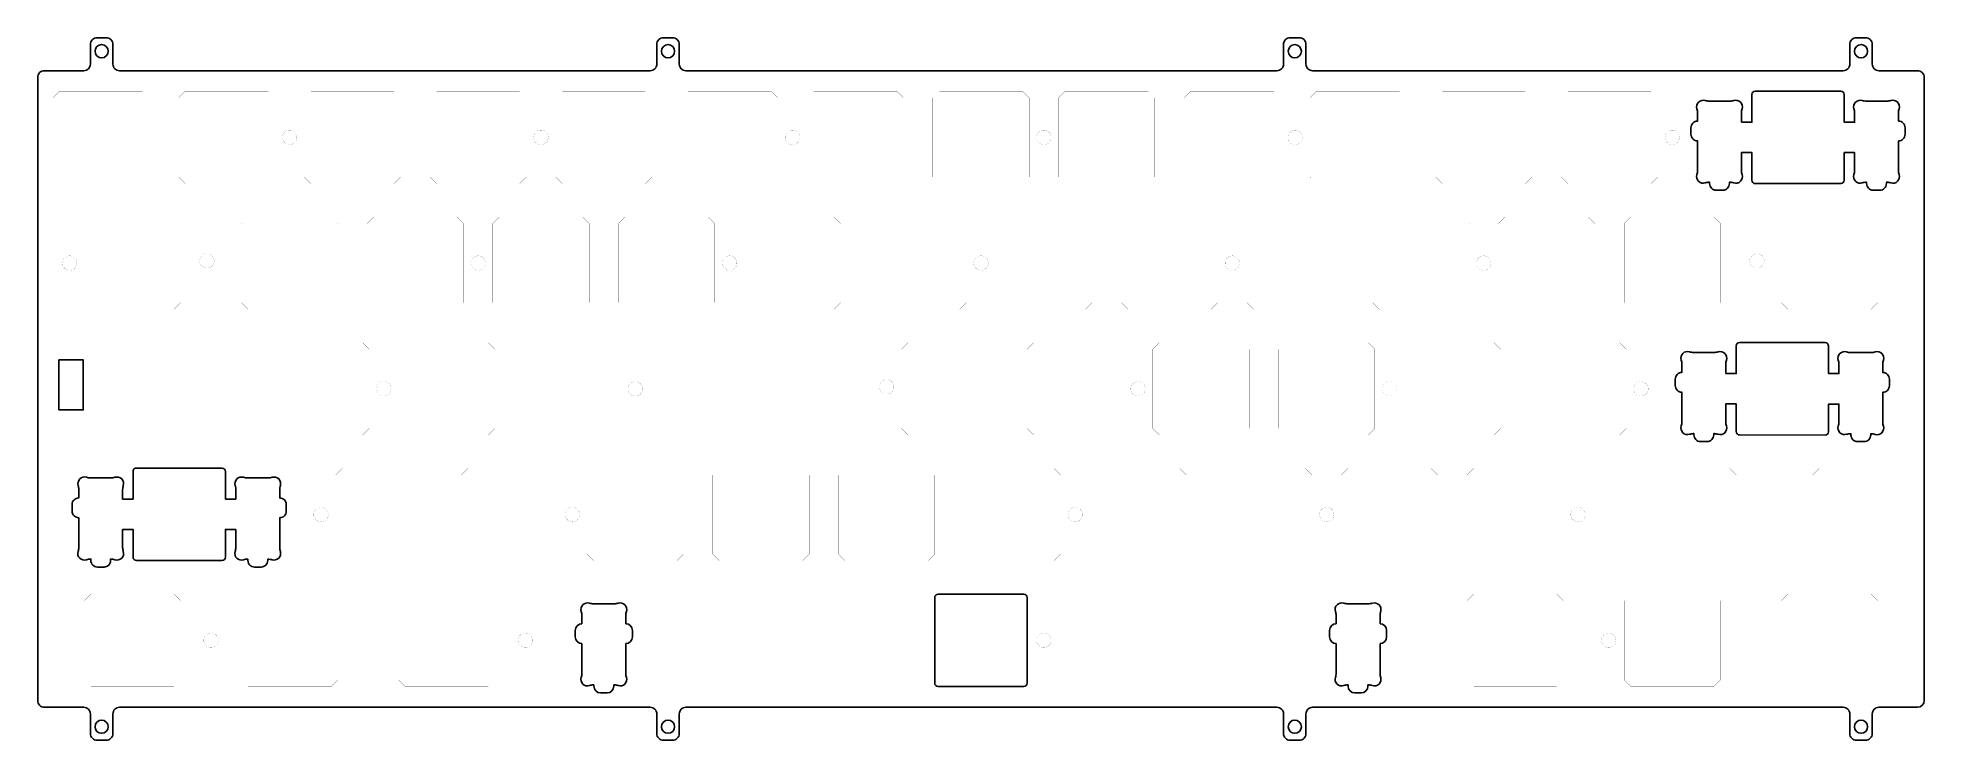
# Model space of a CAD drawing. Header units: millimetres. Extents: x 119 to 405, y 14 to 121.
import ezdxf

# ---------------------------------------------------------------- set-up
doc = ezdxf.new("R2010")
doc.units = ezdxf.units.MM
doc.layers.add('Mechanical1', color=6, linetype='Continuous')
doc.layers.add('定位板 v10 v5 v1_定位板 v10 v5_定位板 v9_Sketch2', color=7, linetype='Continuous')

msp = doc.modelspace()

# ---------------------------------------------------------------- linework, layer by layer
at = {"color": 7, "true_color": 0xffffff}
for p, q in [((203.26, 34.94), (206.35, 34.94)), ((254.95, 31.71), (254.95, 35.91)), ((268.45, 36.41), (255.45, 36.41)), ((268.95, 31.71), (268.95, 35.91)), ((320.65, 34.94), (317.56, 34.94)), ((201.48, 33.16), (201.48, 31.91)), ((208.13, 33.16), (208.13, 31.91)), ((254.95, 31.71), (254.95, 27.11)), ((268.95, 31.71), (268.95, 27.11)), ((315.78, 33.16), (315.78, 31.91)), ((322.43, 33.16), (322.43, 31.91)), ((200.48, 29.91), (200.48, 30.91)), ((201.48, 24.41), (201.48, 28.91)), ((208.13, 24.41), (208.13, 28.91)), ((209.13, 29.91), (209.13, 30.91)), ((314.78, 29.91), (314.78, 30.91)), ((315.78, 24.41), (315.78, 28.91)), ((322.43, 24.41), (322.43, 28.91)), ((323.43, 29.91), (323.43, 30.91)), ((208.13, 27.11), (208.13, 24.41)), ((254.95, 22.91), (254.95, 27.11)), ((268.95, 22.91), (268.95, 27.11)), ((315.78, 27.11), (315.78, 24.41)), ((203.26, 22.64), (203.3, 22.64)), ((203.3, 22.44), (203.3, 22.64)), ((204.3, 21.44), (205.3, 21.44)), ((206.3, 22.44), (206.3, 22.64)), ((206.35, 22.64), (206.3, 22.64)), ((268.45, 22.41), (255.45, 22.41)), ((317.56, 22.64), (317.6, 22.64)), ((317.6, 22.44), (317.6, 22.64)), ((319.6, 21.44), (318.6, 21.44)), ((320.6, 22.44), (320.6, 22.64)), ((320.65, 22.64), (320.6, 22.64))]:
    msp.add_line(p, q, dxfattribs=at)
for points in [[(128, 120.71, 0.414214), (127, 119.71), (127, 116.71, -0.414214), (126, 115.71), (120.01, 115.71, 0.414214), (119.01, 114.71), (119.01, 20.26, 0.414214), (120.01, 19.26), (126, 19.26, -0.414214), (127, 18.26), (127, 15.26, 0.414214), (128, 14.26)], [(216.23, 116.71), (216.23, 119.71, 0.414214), (215.23, 120.71), (213.83, 120.71, 0.414214), (212.83, 119.71), (212.83, 116.71, -0.414214), (211.83, 115.71), (131.4, 115.71, -0.414214), (130.4, 116.71), (130.4, 119.71, 0.414214), (129.4, 120.71), (128, 120.71)], [(311.21, 116.71), (311.21, 119.71, 0.414214), (310.21, 120.71), (308.81, 120.71, 0.414214), (307.81, 119.71), (307.81, 116.71, -0.414214), (306.81, 115.71), (217.23, 115.71, -0.414214), (216.23, 116.71)], [(403.91, 19.26, 0.414213), (404.91, 20.26), (404.91, 114.71, 0.414214), (403.91, 115.71), (398.03, 115.71, -0.414214), (397.03, 116.71), (397.03, 119.71, 0.414214), (396.03, 120.71), (394.63, 120.71, 0.414214), (393.63, 119.71), (393.63, 116.71, -0.414214), (392.63, 115.71), (312.21, 115.71, -0.414214), (311.21, 116.71)], [(128, 14.26), (129.4, 14.26, 0.414214), (130.4, 15.26), (130.4, 18.26, -0.414214), (131.4, 19.26), (211.83, 19.26, -0.414214), (212.83, 18.26), (212.83, 15.26, 0.414214), (213.83, 14.26)], [(213.83, 14.26), (215.23, 14.26, 0.414214), (216.23, 15.26), (216.23, 18.26, -0.414214), (217.23, 19.26), (306.81, 19.26, -0.414214), (307.81, 18.26), (307.81, 15.26, 0.414214), (308.81, 14.26)], [(308.81, 14.26), (310.21, 14.26, 0.414214), (311.21, 15.26), (311.21, 18.26, -0.414214), (312.21, 19.26), (392.63, 19.26)], [(392.63, 19.26, -0.414214), (393.63, 18.26), (393.63, 15.26, 0.414214), (394.63, 14.26), (396.03, 14.26, 0.414214), (397.03, 15.26), (397.03, 18.26, -0.414214), (398.03, 19.26), (403.91, 19.26)]]:
    msp.add_lwpolyline(points, format="xyb", dxfattribs=at)
msp.add_lwpolyline([(122.22, 71.88), (125.92, 71.88), (125.92, 64.31), (122.22, 64.31)], close=True, dxfattribs=at)
for centre in [(128.7, 118.66), (214.53, 118.66), (309.51, 118.66), (395.33, 118.66), (128.7, 16.31), (214.53, 16.31), (309.51, 16.31), (395.33, 16.31)]:
    msp.add_circle(centre, 1, dxfattribs=at)
for centre, radius, start, end in [((202.33, 34.08), 1, 72.0237, 197.9763), ((203.26, 36.94), 2, 252.0237, 270), ((206.35, 36.94), 2, 270, 287.9763), ((207.28, 34.08), 1, 342.0237, 107.9763), ((255.45, 35.91), 0.5, 90, 180), ((268.45, 35.91), 0.5, 0, 90), ((316.63, 34.08), 1, 72.0237, 197.9763), ((317.56, 36.94), 2, 252.0237, 270), ((320.65, 36.94), 2, 270, 287.9763), ((321.58, 34.08), 1, 342.0237, 107.9763), ((201.48, 30.91), 1, 90, 180), ((199.48, 33.16), 2, 0, 17.9763), ((210.13, 33.16), 2, 162.0237, 180), ((208.13, 30.91), 1, 0, 90), ((315.78, 30.91), 1, 90, 180), ((313.78, 33.16), 2, 0, 17.9763), ((324.43, 33.16), 2, 162.0237, 180), ((322.43, 30.91), 1, 0, 90), ((201.48, 29.91), 1, 180, 270), ((208.13, 29.91), 1, 270, 0), ((315.78, 29.91), 1, 180, 270), ((322.43, 29.91), 1, 270, 0), ((202.33, 23.49), 1, 162.0237, 287.9763), ((199.48, 24.41), 2, 342.0237, 0), ((207.28, 23.49), 1, 252.0237, 17.9763), ((210.13, 24.41), 2, 180, 197.9763), ((255.45, 22.91), 0.5, 180, 270), ((268.45, 22.91), 0.5, 270, 360), ((316.63, 23.49), 1, 162.0237, 287.9763), ((313.78, 24.41), 2, 342.0237, 0), ((321.58, 23.49), 1, 252.0237, 17.9763), ((324.43, 24.41), 2, 180, 197.9763), ((203.26, 20.64), 2, 90, 107.9763), ((204.3, 22.44), 1, 180, 270), ((205.3, 22.44), 1, 270, 0), ((206.35, 20.64), 2, 72.0237, 90), ((317.56, 20.64), 2, 90, 107.9763), ((318.6, 22.44), 1, 180, 270), ((319.6, 22.44), 1, 270, 0), ((320.65, 20.64), 2, 72.0237, 90)]:
    msp.add_arc(centre, radius, start, end, dxfattribs=at)
at = {"layer": 'Mechanical1', "color": 7, "true_color": 0xffffff}
for points, const_width in [([(121.31, 111.61), (122.31, 112.61)], 0.0127), ([(121.31, 99.61), (121.31, 111.61)], 0.0127), ([(121.61, 112.11), (121.61, 112.11)], 0.001), ([(122.31, 112.61), (134.91, 112.61)], 0.0127), ([(134.91, 112.61), (135.91, 111.61)], 0.0127), ([(135.91, 99.61), (135.91, 111.61)], 0.0127), ([(140.36, 111.61), (141.36, 112.61)], 0.0127), ([(140.36, 99.61), (140.36, 111.61)], 0.0127), ([(141.36, 112.61), (153.96, 112.61)], 0.0127), ([(153.96, 112.61), (154.96, 111.61)], 0.0127), ([(154.96, 99.61), (154.96, 111.61)], 0.0127), ([(159.41, 111.61), (160.41, 112.61)], 0.0127), ([(159.41, 99.61), (159.41, 111.61)], 0.0127), ([(160.41, 112.61), (173.01, 112.61)], 0.0127), ([(173.01, 112.61), (174.01, 111.61)], 0.0127), ([(174.01, 99.61), (174.01, 111.61)], 0.0127), ([(178.46, 111.61), (179.46, 112.61)], 0.0127), ([(178.46, 99.61), (178.46, 111.61)], 0.0127), ([(179.46, 112.61), (192.06, 112.61)], 0.0127), ([(192.06, 112.61), (193.06, 111.61)], 0.0127), ([(193.06, 99.61), (193.06, 111.61)], 0.0127), ([(197.51, 111.61), (198.51, 112.61)], 0.0127), ([(197.51, 99.61), (197.51, 111.61)], 0.0127), ([(198.51, 112.61), (211.11, 112.61)], 0.0127), ([(211.11, 112.61), (212.11, 111.61)], 0.0127), ([(212.11, 99.61), (212.11, 111.61)], 0.0127), ([(216.56, 111.61), (217.56, 112.61)], 0.0127), ([(216.56, 99.61), (216.56, 111.61)], 0.0127), ([(217.56, 112.61), (230.16, 112.61)], 0.0127), ([(230.16, 112.61), (231.16, 111.61)], 0.0127), ([(231.16, 99.61), (231.16, 111.61)], 0.0127), ([(235.61, 111.61), (236.61, 112.61)], 0.0127), ([(235.61, 99.61), (235.61, 111.61)], 0.0127), ([(236.61, 112.61), (249.21, 112.61)], 0.0127), ([(249.21, 112.61), (250.21, 111.61)], 0.0127), ([(250.21, 99.61), (250.21, 111.61)], 0.0127), ([(254.66, 111.61), (255.66, 112.61)], 0.0127), ([(254.66, 99.61), (254.66, 111.61)], 0.0127), ([(255.66, 112.61), (268.26, 112.61)], 0.0127), ([(268.26, 112.61), (269.26, 111.61)], 0.0127), ([(269.26, 99.61), (269.26, 111.61)], 0.0127), ([(273.71, 111.61), (274.71, 112.61)], 0.0127), ([(273.71, 99.61), (273.71, 111.61)], 0.0127), ([(274.71, 112.61), (287.31, 112.61)], 0.0127), ([(287.31, 112.61), (288.31, 111.61)], 0.0127), ([(288.31, 99.61), (288.31, 111.61)], 0.0127), ([(292.76, 111.61), (293.76, 112.61)], 0.0127), ([(292.76, 99.61), (292.76, 111.61)], 0.0127), ([(293.76, 112.61), (306.36, 112.61)], 0.0127), ([(306.36, 112.61), (307.36, 111.61)], 0.0127), ([(307.36, 99.61), (307.36, 111.61)], 0.0127), ([(311.81, 111.61), (312.81, 112.61)], 0.0127), ([(311.81, 99.61), (311.81, 111.61)], 0.0127), ([(312.81, 112.61), (325.41, 112.61)], 0.0127), ([(325.41, 112.61), (326.41, 111.61)], 0.0127), ([(326.41, 99.61), (326.41, 111.61)], 0.0127), ([(330.86, 111.61), (331.86, 112.61)], 0.0127), ([(330.86, 99.61), (330.86, 111.61)], 0.0127), ([(331.86, 112.61), (344.46, 112.61)], 0.0127), ([(344.46, 112.61), (345.46, 111.61)], 0.0127), ([(345.46, 99.61), (345.46, 111.61)], 0.0127), ([(349.91, 111.61), (350.91, 112.61)], 0.0127), ([(349.91, 99.61), (349.91, 111.61)], 0.0127), ([(350.91, 112.61), (363.51, 112.61)], 0.0127), ([(363.51, 112.61), (364.51, 111.61)], 0.0127), ([(364.51, 99.61), (364.51, 111.61)], 0.0127), ([(121.31, 99.61), (122.31, 98.61)], 0.0127), ([(122.31, 98.61), (134.91, 98.61)], 0.0127), ([(134.91, 98.61), (135.91, 99.61)], 0.0127), ([(140.36, 99.61), (141.36, 98.61)], 0.0127), ([(141.36, 98.61), (153.96, 98.61)], 0.0127), ([(153.96, 98.61), (154.96, 99.61)], 0.0127), ([(159.41, 99.61), (160.41, 98.61)], 0.0127), ([(160.41, 98.61), (173.01, 98.61)], 0.0127), ([(173.01, 98.61), (174.01, 99.61)], 0.0127), ([(178.46, 99.61), (179.46, 98.61)], 0.0127), ([(179.46, 98.61), (192.06, 98.61)], 0.0127), ([(192.06, 98.61), (193.06, 99.61)], 0.0127), ([(197.51, 99.61), (198.51, 98.61)], 0.0127), ([(198.51, 98.61), (211.11, 98.61)], 0.0127), ([(211.11, 98.61), (212.11, 99.61)], 0.0127), ([(216.56, 99.61), (217.56, 98.61)], 0.0127), ([(217.56, 98.61), (230.16, 98.61)], 0.0127), ([(230.16, 98.61), (231.16, 99.61)], 0.0127), ([(235.61, 99.61), (236.61, 98.61)], 0.0127), ([(236.61, 98.61), (249.21, 98.61)], 0.0127), ([(249.21, 98.61), (250.21, 99.61)], 0.0127), ([(254.66, 99.61), (255.66, 98.61)], 0.0127), ([(255.66, 98.61), (268.26, 98.61)], 0.0127), ([(268.26, 98.61), (269.26, 99.61)], 0.0127), ([(273.71, 99.61), (274.71, 98.61)], 0.0127), ([(274.71, 98.61), (287.31, 98.61)], 0.0127), ([(287.31, 98.61), (288.31, 99.61)], 0.0127), ([(292.76, 99.61), (293.76, 98.61)], 0.0127), ([(293.76, 98.61), (306.36, 98.61)], 0.0127), ([(306.36, 98.61), (307.36, 99.61)], 0.0127), ([(311.81, 99.61), (312.81, 98.61)], 0.0127), ([(312.81, 98.61), (325.41, 98.61)], 0.0127), ([(325.41, 98.61), (326.41, 99.61)], 0.0127), ([(330.86, 99.61), (331.86, 98.61)], 0.0127), ([(331.86, 98.61), (344.46, 98.61)], 0.0127), ([(344.46, 98.61), (345.46, 99.61)], 0.0127), ([(349.91, 99.61), (350.91, 98.61)], 0.0127), ([(350.91, 98.61), (363.51, 98.61)], 0.0127), ([(363.51, 98.61), (364.51, 99.61)], 0.0127), ([(126.07, 92.56), (127.07, 93.56)], 0.0127), ([(126.07, 80.56), (126.07, 92.56)], 0.0127), ([(127.07, 93.56), (139.67, 93.56)], 0.0127), ([(139.67, 93.56), (140.67, 92.56)], 0.0127), ([(140.67, 80.56), (140.67, 92.56)], 0.0127), ([(149.88, 92.56), (150.88, 93.56)], 0.0127), ([(149.88, 80.56), (149.88, 92.56)], 0.0127), ([(150.88, 93.56), (163.48, 93.56)], 0.0127), ([(163.48, 93.56), (164.48, 92.56)], 0.0127), ([(164.48, 80.56), (164.48, 92.56)], 0.0127), ([(168.93, 92.56), (169.93, 93.56)], 0.0127), ([(168.93, 80.56), (168.93, 92.56)], 0.0127), ([(169.93, 93.56), (182.53, 93.56)], 0.0127), ([(182.53, 93.56), (183.53, 92.56)], 0.0127), ([(183.53, 80.56), (183.53, 92.56)], 0.0127), ([(187.98, 92.56), (188.98, 93.56)], 0.0127), ([(187.98, 80.56), (187.98, 92.56)], 0.0127), ([(188.98, 93.56), (201.58, 93.56)], 0.0127), ([(201.58, 93.56), (202.58, 92.56)], 0.0127), ([(202.58, 80.56), (202.58, 92.56)], 0.0127), ([(207.03, 92.56), (208.03, 93.56)], 0.0127), ([(207.03, 80.56), (207.03, 92.56)], 0.0127), ([(208.03, 93.56), (220.63, 93.56)], 0.0127), ([(220.63, 93.56), (221.63, 92.56)], 0.0127), ([(221.63, 80.56), (221.63, 92.56)], 0.0127), ([(226.08, 92.56), (227.08, 93.56)], 0.0127), ([(226.08, 80.56), (226.08, 92.56)], 0.0127), ([(227.08, 93.56), (239.68, 93.56)], 0.0127), ([(239.68, 93.56), (240.68, 92.56)], 0.0127), ([(240.68, 80.56), (240.68, 92.56)], 0.0127), ([(245.13, 92.56), (246.13, 93.56)], 0.0127), ([(245.13, 80.56), (245.13, 92.56)], 0.0127), ([(246.13, 93.56), (258.73, 93.56)], 0.0127), ([(258.73, 93.56), (259.73, 92.56)], 0.0127), ([(259.73, 80.56), (259.73, 92.56)], 0.0127), ([(264.18, 92.56), (265.18, 93.56)], 0.0127), ([(264.18, 80.56), (264.18, 92.56)], 0.0127), ([(265.18, 93.56), (277.78, 93.56)], 0.0127), ([(277.78, 93.56), (278.78, 92.56)], 0.0127), ([(278.78, 80.56), (278.78, 92.56)], 0.0127), ([(283.23, 92.56), (284.23, 93.56)], 0.0127), ([(283.23, 80.56), (283.23, 92.56)], 0.0127), ([(284.23, 93.56), (296.83, 93.56)], 0.0127), ([(296.83, 93.56), (297.83, 92.56)], 0.0127), ([(297.83, 80.56), (297.83, 92.56)], 0.0127), ([(302.28, 92.56), (303.28, 93.56)], 0.0127), ([(302.28, 80.56), (302.28, 92.56)], 0.0127), ([(303.28, 93.56), (315.88, 93.56)], 0.0127), ([(315.88, 93.56), (316.88, 92.56)], 0.0127), ([(316.88, 80.56), (316.88, 92.56)], 0.0127), ([(321.33, 92.56), (322.33, 93.56)], 0.0127), ([(321.33, 80.56), (321.33, 92.56)], 0.0127), ([(322.33, 93.56), (334.93, 93.56)], 0.0127), ([(334.93, 93.56), (335.93, 92.56)], 0.0127), ([(335.93, 80.56), (335.93, 92.56)], 0.0127), ([(340.38, 92.56), (341.38, 93.56)], 0.0127), ([(340.38, 80.56), (340.38, 92.56)], 0.0127), ([(341.38, 93.56), (353.98, 93.56)], 0.0127), ([(353.98, 93.56), (354.98, 92.56)], 0.0127), ([(354.98, 80.56), (354.98, 92.56)], 0.0127), ([(359.43, 92.56), (360.43, 93.56)], 0.0127), ([(359.43, 80.56), (359.43, 92.56)], 0.0127), ([(360.43, 93.56), (373.03, 93.56)], 0.0127), ([(373.03, 93.56), (374.03, 92.56)], 0.0127), ([(374.03, 80.56), (374.03, 92.56)], 0.0127), ([(383.25, 92.56), (384.25, 93.56)], 0.0127), ([(383.25, 80.56), (383.25, 92.56)], 0.0127), ([(384.25, 93.56), (396.85, 93.56)], 0.0127), ([(396.85, 93.56), (397.85, 92.56)], 0.0127), ([(397.85, 80.56), (397.85, 92.56)], 0.0127), ([(126.07, 80.56), (127.07, 79.56)], 0.0127), ([(139.67, 79.56), (140.67, 80.56)], 0.0127), ([(149.88, 80.56), (150.88, 79.56)], 0.0127), ([(163.48, 79.56), (164.48, 80.56)], 0.0127), ([(168.93, 80.56), (169.93, 79.56)], 0.0127), ([(182.53, 79.56), (183.53, 80.56)], 0.0127), ([(187.98, 80.56), (188.98, 79.56)], 0.0127), ([(201.58, 79.56), (202.58, 80.56)], 0.0127), ([(207.03, 80.56), (208.03, 79.56)], 0.0127), ([(220.63, 79.56), (221.63, 80.56)], 0.0127), ([(226.08, 80.56), (227.08, 79.56)], 0.0127), ([(239.68, 79.56), (240.68, 80.56)], 0.0127), ([(245.13, 80.56), (246.13, 79.56)], 0.0127), ([(258.73, 79.56), (259.73, 80.56)], 0.0127), ([(264.18, 80.56), (265.18, 79.56)], 0.0127), ([(277.78, 79.56), (278.78, 80.56)], 0.0127), ([(283.23, 80.56), (284.23, 79.56)], 0.0127), ([(296.83, 79.56), (297.83, 80.56)], 0.0127), ([(302.28, 80.56), (303.28, 79.56)], 0.0127), ([(315.88, 79.56), (316.88, 80.56)], 0.0127), ([(321.33, 80.56), (322.33, 79.56)], 0.0127), ([(334.93, 79.56), (335.93, 80.56)], 0.0127), ([(340.38, 80.56), (341.38, 79.56)], 0.0127), ([(353.98, 79.56), (354.98, 80.56)], 0.0127), ([(359.43, 80.56), (360.43, 79.56)], 0.0127), ([(373.03, 79.56), (374.03, 80.56)], 0.0127), ([(383.25, 80.56), (384.25, 79.56)], 0.0127), ([(396.85, 79.56), (397.85, 80.56)], 0.0127), ([(127.07, 79.56), (139.67, 79.56)], 0.0127), ([(150.88, 79.56), (163.48, 79.56)], 0.0127), ([(169.93, 79.56), (182.53, 79.56)], 0.0127), ([(188.98, 79.56), (201.58, 79.56)], 0.0127), ([(208.03, 79.56), (220.63, 79.56)], 0.0127), ([(227.08, 79.56), (239.68, 79.56)], 0.0127), ([(246.13, 79.56), (258.73, 79.56)], 0.0127), ([(265.18, 79.56), (277.78, 79.56)], 0.0127), ([(284.23, 79.56), (296.83, 79.56)], 0.0127), ([(303.28, 79.56), (315.88, 79.56)], 0.0127), ([(322.33, 79.56), (334.93, 79.56)], 0.0127), ([(341.38, 79.56), (353.98, 79.56)], 0.0127), ([(360.43, 79.56), (373.03, 79.56)], 0.0127), ([(384.25, 79.56), (396.85, 79.56)], 0.0127), ([(128.45, 73.51), (129.45, 74.51)], 0.0127), ([(129.45, 74.51), (142.05, 74.51)], 0.0127), ([(142.05, 74.51), (143.05, 73.51)], 0.0127), ([(154.65, 73.51), (155.65, 74.51)], 0.0127), ([(154.65, 73.51), (155.65, 74.51)], 0.0127), ([(155.65, 74.51), (168.25, 74.51)], 0.0127), ([(155.65, 74.51), (168.25, 74.51)], 0.0127), ([(168.25, 74.51), (169.25, 73.51)], 0.0127), ([(168.25, 74.51), (169.25, 73.51)], 0.0127), ([(173.7, 73.51), (174.7, 74.51)], 0.0127), ([(174.7, 74.51), (187.3, 74.51)], 0.0127), ([(187.3, 74.51), (188.3, 73.51)], 0.0127), ([(192.75, 73.51), (193.75, 74.51)], 0.0127), ([(193.75, 74.51), (206.35, 74.51)], 0.0127), ([(206.35, 74.51), (207.35, 73.51)], 0.0127), ([(211.8, 73.51), (212.8, 74.51)], 0.0127), ([(212.8, 74.51), (225.4, 74.51)], 0.0127), ([(225.4, 74.51), (226.4, 73.51)], 0.0127), ([(230.85, 73.51), (231.85, 74.51)], 0.0127), ([(231.85, 74.51), (244.45, 74.51)], 0.0127), ([(244.45, 74.51), (245.45, 73.51)], 0.0127), ([(249.9, 73.51), (250.9, 74.51)], 0.0127), ([(250.9, 74.51), (263.5, 74.51)], 0.0127), ([(263.5, 74.51), (264.5, 73.51)], 0.0127), ([(268.95, 73.51), (269.95, 74.51)], 0.0127), ([(269.95, 74.51), (282.55, 74.51)], 0.0127), ([(282.55, 74.51), (283.55, 73.51)], 0.0127), ([(288, 73.51), (289, 74.51)], 0.0127), ([(289, 74.51), (301.6, 74.51)], 0.0127), ([(301.6, 74.51), (302.6, 73.51)], 0.0127), ([(307.05, 73.51), (308.05, 74.51)], 0.0127), ([(308.05, 74.51), (320.65, 74.51)], 0.0127), ([(320.65, 74.51), (321.65, 73.51)], 0.0127), ([(326.1, 73.51), (327.1, 74.51)], 0.0127), ([(327.1, 74.51), (339.7, 74.51)], 0.0127), ([(339.7, 74.51), (340.7, 73.51)], 0.0127), ([(345.15, 73.51), (346.15, 74.51)], 0.0127), ([(346.15, 74.51), (358.75, 74.51)], 0.0127), ([(358.75, 74.51), (359.75, 73.51)], 0.0127), ([(128.45, 61.51), (128.45, 73.51)], 0.0127), ([(143.05, 61.51), (143.05, 73.51)], 0.0127), ([(154.65, 61.51), (154.65, 73.51)], 0.0127), ([(154.65, 61.51), (154.65, 73.51)], 0.0127), ([(169.25, 61.51), (169.25, 73.51)], 0.0127), ([(169.25, 61.51), (169.25, 73.51)], 0.0127), ([(173.7, 61.51), (173.7, 73.51)], 0.0127), ([(188.3, 61.51), (188.3, 73.51)], 0.0127), ([(192.75, 61.51), (192.75, 73.51)], 0.0127), ([(207.35, 61.51), (207.35, 73.51)], 0.0127), ([(211.8, 61.51), (211.8, 73.51)], 0.0127), ([(226.4, 61.51), (226.4, 73.51)], 0.0127), ([(230.85, 61.51), (230.85, 73.51)], 0.0127), ([(245.45, 61.51), (245.45, 73.51)], 0.0127), ([(249.9, 61.51), (249.9, 73.51)], 0.0127), ([(264.5, 61.51), (264.5, 73.51)], 0.0127), ([(268.95, 61.51), (268.95, 73.51)], 0.0127), ([(283.55, 61.51), (283.55, 73.51)], 0.0127), ([(288, 61.51), (288, 73.51)], 0.0127), ([(302.6, 61.51), (302.6, 73.51)], 0.0127), ([(307.05, 61.51), (307.05, 73.51)], 0.0127), ([(321.65, 61.51), (321.65, 73.51)], 0.0127), ([(326.1, 61.51), (326.1, 73.51)], 0.0127), ([(340.7, 61.51), (340.7, 73.51)], 0.0127), ([(345.15, 61.51), (345.15, 73.51)], 0.0127), ([(359.75, 61.51), (359.75, 73.51)], 0.0127), ([(128.45, 61.51), (129.45, 60.51)], 0.0127), ([(129.45, 60.51), (142.05, 60.51)], 0.0127), ([(142.05, 60.51), (143.05, 61.51)], 0.0127), ([(154.65, 61.51), (155.65, 60.51)], 0.0127), ([(154.65, 61.51), (155.65, 60.51)], 0.0127), ([(155.65, 60.51), (168.25, 60.51)], 0.0127), ([(155.65, 60.51), (168.25, 60.51)], 0.0127), ([(168.25, 60.51), (169.25, 61.51)], 0.0127), ([(168.25, 60.51), (169.25, 61.51)], 0.0127), ([(173.7, 61.51), (174.7, 60.51)], 0.0127), ([(174.7, 60.51), (187.3, 60.51)], 0.0127), ([(187.3, 60.51), (188.3, 61.51)], 0.0127), ([(192.75, 61.51), (193.75, 60.51)], 0.0127), ([(193.75, 60.51), (206.35, 60.51)], 0.0127), ([(206.35, 60.51), (207.35, 61.51)], 0.0127), ([(211.8, 61.51), (212.8, 60.51)], 0.0127), ([(212.8, 60.51), (225.4, 60.51)], 0.0127), ([(225.4, 60.51), (226.4, 61.51)], 0.0127), ([(230.85, 61.51), (231.85, 60.51)], 0.0127), ([(231.85, 60.51), (244.45, 60.51)], 0.0127), ([(244.45, 60.51), (245.45, 61.51)], 0.0127), ([(249.9, 61.51), (250.9, 60.51)], 0.0127), ([(250.9, 60.51), (263.5, 60.51)], 0.0127), ([(263.5, 60.51), (264.5, 61.51)], 0.0127), ([(268.95, 61.51), (269.95, 60.51)], 0.0127), ([(269.95, 60.51), (282.55, 60.51)], 0.0127), ([(282.55, 60.51), (283.55, 61.51)], 0.0127), ([(288, 61.51), (289, 60.51)], 0.0127), ([(289, 60.51), (301.6, 60.51)], 0.0127), ([(301.6, 60.51), (302.6, 61.51)], 0.0127), ([(307.05, 61.51), (308.05, 60.51)], 0.0127), ([(308.05, 60.51), (320.65, 60.51)], 0.0127), ([(320.65, 60.51), (321.65, 61.51)], 0.0127), ([(326.1, 61.51), (327.1, 60.51)], 0.0127), ([(327.1, 60.51), (339.7, 60.51)], 0.0127), ([(339.7, 60.51), (340.7, 61.51)], 0.0127), ([(345.15, 61.51), (346.15, 60.51)], 0.0127), ([(346.15, 60.51), (358.75, 60.51)], 0.0127), ([(358.75, 60.51), (359.75, 61.51)], 0.0127), ([(164.17, 54.46), (165.17, 55.46)], 0.0127), ([(164.17, 54.46), (165.17, 55.46)], 0.0127), ([(164.17, 42.46), (164.17, 54.46)], 0.0127), ([(164.17, 42.46), (164.17, 54.46)], 0.0127), ([(165.17, 55.46), (177.77, 55.46)], 0.0127), ([(165.17, 55.46), (177.77, 55.46)], 0.0127), ([(177.77, 55.46), (178.77, 54.46)], 0.0127), ([(177.77, 55.46), (178.77, 54.46)], 0.0127), ([(178.77, 42.46), (178.77, 54.46)], 0.0127), ([(178.77, 42.46), (178.77, 54.46)], 0.0127), ([(183.22, 54.46), (184.22, 55.46)], 0.0127), ([(183.22, 42.46), (183.22, 54.46)], 0.0127), ([(184.22, 55.46), (196.82, 55.46)], 0.0127), ([(196.82, 55.46), (197.82, 54.46)], 0.0127), ([(197.82, 42.46), (197.82, 54.46)], 0.0127), ([(202.27, 54.46), (203.27, 55.46)], 0.0127), ([(202.27, 42.46), (202.27, 54.46)], 0.0127), ([(203.27, 55.46), (215.87, 55.46)], 0.0127), ([(215.87, 55.46), (216.87, 54.46)], 0.0127), ([(216.87, 42.46), (216.87, 54.46)], 0.0127), ([(221.32, 54.46), (222.32, 55.46)], 0.0127), ([(221.32, 42.46), (221.32, 54.46)], 0.0127), ([(222.32, 55.46), (234.92, 55.46)], 0.0127), ([(234.92, 55.46), (235.92, 54.46)], 0.0127), ([(235.92, 42.46), (235.92, 54.46)], 0.0127), ([(240.37, 54.46), (241.37, 55.46)], 0.0127), ([(240.37, 42.46), (240.37, 54.46)], 0.0127), ([(241.37, 55.46), (253.97, 55.46)], 0.0127), ([(253.97, 55.46), (254.97, 54.46)], 0.0127), ([(254.97, 42.46), (254.97, 54.46)], 0.0127), ([(259.42, 54.46), (260.42, 55.46)], 0.0127), ([(259.42, 42.46), (259.42, 54.46)], 0.0127), ([(260.42, 55.46), (273.02, 55.46)], 0.0127), ([(273.02, 55.46), (274.02, 54.46)], 0.0127), ([(274.02, 42.46), (274.02, 54.46)], 0.0127), ([(278.47, 54.46), (279.47, 55.46)], 0.0127), ([(278.47, 42.46), (278.47, 54.46)], 0.0127), ([(279.47, 55.46), (292.07, 55.46)], 0.0127), ([(292.07, 55.46), (293.07, 54.46)], 0.0127), ([(293.07, 42.46), (293.07, 54.46)], 0.0127), ([(297.52, 54.46), (298.52, 55.46)], 0.0127), ([(297.52, 42.46), (297.52, 54.46)], 0.0127), ([(298.52, 55.46), (311.12, 55.46)], 0.0127), ([(311.12, 55.46), (312.12, 54.46)], 0.0127), ([(312.12, 42.46), (312.12, 54.46)], 0.0127), ([(316.57, 54.46), (317.57, 55.46)], 0.0127), ([(316.57, 42.46), (316.57, 54.46)], 0.0127), ([(317.57, 55.46), (330.17, 55.46)], 0.0127), ([(330.17, 55.46), (331.17, 54.46)], 0.0127), ([(331.17, 42.46), (331.17, 54.46)], 0.0127), ([(335.62, 54.46), (336.62, 55.46)], 0.0127), ([(335.62, 42.46), (335.62, 54.46)], 0.0127), ([(336.62, 55.46), (349.22, 55.46)], 0.0127), ([(349.22, 55.46), (350.22, 54.46)], 0.0127), ([(350.22, 42.46), (350.22, 54.46)], 0.0127), ([(361.82, 54.46), (362.82, 55.46)], 0.0127), ([(361.82, 42.46), (361.82, 54.46)], 0.0127), ([(362.82, 55.46), (375.42, 55.46)], 0.0127), ([(375.42, 55.46), (376.42, 54.46)], 0.0127), ([(376.42, 42.46), (376.42, 54.46)], 0.0127), ([(388.01, 54.46), (389.01, 55.46)], 0.0127), ([(388.01, 42.46), (388.01, 54.46)], 0.0127), ([(389.01, 55.46), (401.61, 55.46)], 0.0127), ([(401.61, 55.46), (402.61, 54.46)], 0.0127), ([(402.61, 42.46), (402.61, 54.46)], 0.0127), ([(164.17, 42.46), (165.17, 41.46)], 0.0127), ([(164.17, 42.46), (165.17, 41.46)], 0.0127), ([(165.17, 41.46), (177.77, 41.46)], 0.0127), ([(165.17, 41.46), (177.77, 41.46)], 0.0127), ([(177.77, 41.46), (178.77, 42.46)], 0.0127), ([(177.77, 41.46), (178.77, 42.46)], 0.0127), ([(183.22, 42.46), (184.22, 41.46)], 0.0127), ([(184.22, 41.46), (196.82, 41.46)], 0.0127), ([(196.82, 41.46), (197.82, 42.46)], 0.0127), ([(202.27, 42.46), (203.27, 41.46)], 0.0127), ([(203.27, 41.46), (215.87, 41.46)], 0.0127), ([(215.87, 41.46), (216.87, 42.46)], 0.0127), ([(221.32, 42.46), (222.32, 41.46)], 0.0127), ([(222.32, 41.46), (234.92, 41.46)], 0.0127), ([(234.92, 41.46), (235.92, 42.46)], 0.0127), ([(240.37, 42.46), (241.37, 41.46)], 0.0127), ([(241.37, 41.46), (253.97, 41.46)], 0.0127), ([(253.97, 41.46), (254.97, 42.46)], 0.0127), ([(259.42, 42.46), (260.42, 41.46)], 0.0127), ([(260.42, 41.46), (273.02, 41.46)], 0.0127), ([(273.02, 41.46), (274.02, 42.46)], 0.0127), ([(278.47, 42.46), (279.47, 41.46)], 0.0127), ([(279.47, 41.46), (292.07, 41.46)], 0.0127), ([(292.07, 41.46), (293.07, 42.46)], 0.0127), ([(297.52, 42.46), (298.52, 41.46)], 0.0127), ([(298.52, 41.46), (311.12, 41.46)], 0.0127), ([(311.12, 41.46), (312.12, 42.46)], 0.0127), ([(316.57, 42.46), (317.57, 41.46)], 0.0127), ([(317.57, 41.46), (330.17, 41.46)], 0.0127), ([(330.17, 41.46), (331.17, 42.46)], 0.0127), ([(335.62, 42.46), (336.62, 41.46)], 0.0127), ([(336.62, 41.46), (349.22, 41.46)], 0.0127), ([(349.22, 41.46), (350.22, 42.46)], 0.0127), ([(361.82, 42.46), (362.82, 41.46)], 0.0127), ([(362.82, 41.46), (375.42, 41.46)], 0.0127), ([(375.42, 41.46), (376.42, 42.46)], 0.0127), ([(388.01, 42.46), (389.01, 41.46)], 0.0127), ([(389.01, 41.46), (401.61, 41.46)], 0.0127), ([(401.61, 41.46), (402.61, 42.46)], 0.0127), ([(126.07, 35.41), (127.07, 36.41)], 0.0127), ([(126.07, 23.41), (126.07, 35.41)], 0.0127), ([(127.07, 36.41), (139.67, 36.41)], 0.0127), ([(139.67, 36.41), (140.67, 35.41)], 0.0127), ([(140.67, 23.41), (140.67, 35.41)], 0.0127), ([(149.88, 35.41), (150.88, 36.41)], 0.0127), ([(149.88, 23.41), (149.88, 35.41)], 0.0127), ([(150.88, 36.41), (163.48, 36.41)], 0.0127), ([(163.48, 36.41), (164.48, 35.41)], 0.0127), ([(164.48, 23.41), (164.48, 35.41)], 0.0127), ([(173.7, 35.41), (174.7, 36.41)], 0.0127), ([(173.7, 23.41), (173.7, 35.41)], 0.0127), ([(174.7, 36.41), (187.3, 36.41)], 0.0127), ([(187.3, 36.41), (188.3, 35.41)], 0.0127), ([(188.3, 23.41), (188.3, 35.41)], 0.0127), ([(335.62, 35.41), (336.62, 36.41)], 0.0127), ([(335.62, 23.41), (335.62, 35.41)], 0.0127), ([(336.62, 36.41), (349.22, 36.41)], 0.0127), ([(349.22, 36.41), (350.22, 35.41)], 0.0127), ([(350.22, 23.41), (350.22, 35.41)], 0.0127), ([(359.43, 35.41), (360.43, 36.41)], 0.0127), ([(359.43, 23.41), (359.43, 35.41)], 0.0127), ([(360.43, 36.41), (373.03, 36.41)], 0.0127), ([(373.03, 36.41), (374.03, 35.41)], 0.0127), ([(374.03, 23.41), (374.03, 35.41)], 0.0127), ([(383.25, 35.42), (384.25, 36.42)], 0.0127), ([(383.25, 23.42), (383.25, 35.42)], 0.0127), ([(383.25, 35.42), (384.25, 36.42)], 0.0127), ([(383.25, 23.42), (383.25, 35.42)], 0.0127), ([(384.25, 36.42), (396.85, 36.42)], 0.0127), ([(384.25, 36.42), (396.85, 36.42)], 0.0127), ([(396.85, 36.42), (397.85, 35.42)], 0.0127), ([(396.85, 36.42), (397.85, 35.42)], 0.0127), ([(397.85, 23.42), (397.85, 35.42)], 0.0127), ([(397.85, 23.42), (397.85, 35.42)], 0.0127), ([(126.07, 23.41), (127.07, 22.41)], 0.0127), ([(139.67, 22.41), (140.67, 23.41)], 0.0127), ([(149.88, 23.41), (150.88, 22.41)], 0.0127), ([(163.48, 22.41), (164.48, 23.41)], 0.0127), ([(173.7, 23.41), (174.7, 22.41)], 0.0127), ([(187.3, 22.41), (188.3, 23.41)], 0.0127), ([(335.62, 23.41), (336.62, 22.41)], 0.0127), ([(349.22, 22.41), (350.22, 23.41)], 0.0127), ([(359.43, 23.41), (360.43, 22.41)], 0.0127), ([(373.03, 22.41), (374.03, 23.41)], 0.0127), ([(383.25, 23.42), (384.25, 22.42)], 0.0127), ([(383.25, 23.42), (384.25, 22.42)], 0.0127), ([(396.85, 22.42), (397.85, 23.42)], 0.0127), ([(396.85, 22.42), (397.85, 23.42)], 0.0127), ([(127.07, 22.41), (139.67, 22.41)], 0.0127), ([(150.88, 22.41), (163.48, 22.41)], 0.0127), ([(174.7, 22.41), (187.3, 22.41)], 0.0127), ([(336.62, 22.41), (349.22, 22.41)], 0.0127), ([(360.43, 22.41), (373.03, 22.41)], 0.0127), ([(384.25, 22.42), (396.85, 22.42)], 0.0127), ([(384.25, 22.42), (396.85, 22.42)], 0.0127)]:
    msp.add_lwpolyline(points, dxfattribs=dict(at, const_width=const_width))
for points, const_width in [([(121.31, 111.61, 1), (121.31, 111.61, 1)], 0.00635), ([(121.31, 111.61, 1), (121.31, 111.61, 1)], 0.00635), ([(121.61, 112.11, 1), (121.61, 112.11, 1)], 0.0005), ([(121.61, 112.11, 1), (121.61, 112.11, 1)], 0.0005), ([(122.31, 112.61, 1), (122.31, 112.61, 1)], 0.00635), ([(122.31, 112.61, 1), (122.31, 112.61, 1)], 0.00635), ([(134.91, 112.61, 1), (134.91, 112.61, 1)], 0.00635), ([(134.91, 112.61, 1), (134.91, 112.61, 1)], 0.00635), ([(135.91, 111.61, 1), (135.91, 111.61, 1)], 0.00635), ([(135.91, 111.61, 1), (135.91, 111.61, 1)], 0.00635), ([(140.36, 111.61, 1), (140.36, 111.61, 1)], 0.00635), ([(140.36, 111.61, 1), (140.36, 111.61, 1)], 0.00635), ([(141.36, 112.61, 1), (141.36, 112.61, 1)], 0.00635), ([(141.36, 112.61, 1), (141.36, 112.61, 1)], 0.00635), ([(153.96, 112.61, 1), (153.96, 112.61, 1)], 0.00635), ([(153.96, 112.61, 1), (153.96, 112.61, 1)], 0.00635), ([(154.96, 111.61, 1), (154.96, 111.61, 1)], 0.00635), ([(154.96, 111.61, 1), (154.96, 111.61, 1)], 0.00635), ([(159.41, 111.61, 1), (159.41, 111.61, 1)], 0.00635), ([(159.41, 111.61, 1), (159.41, 111.61, 1)], 0.00635), ([(160.41, 112.61, 1), (160.41, 112.61, 1)], 0.00635), ([(160.41, 112.61, 1), (160.41, 112.61, 1)], 0.00635), ([(173.01, 112.61, 1), (173.01, 112.61, 1)], 0.00635), ([(173.01, 112.61, 1), (173.01, 112.61, 1)], 0.00635), ([(174.01, 111.61, 1), (174.01, 111.61, 1)], 0.00635), ([(174.01, 111.61, 1), (174.01, 111.61, 1)], 0.00635), ([(178.46, 111.61, 1), (178.46, 111.61, 1)], 0.00635), ([(178.46, 111.61, 1), (178.46, 111.61, 1)], 0.00635), ([(179.46, 112.61, 1), (179.46, 112.61, 1)], 0.00635), ([(179.46, 112.61, 1), (179.46, 112.61, 1)], 0.00635), ([(192.06, 112.61, 1), (192.06, 112.61, 1)], 0.00635), ([(192.06, 112.61, 1), (192.06, 112.61, 1)], 0.00635), ([(193.06, 111.61, 1), (193.06, 111.61, 1)], 0.00635), ([(193.06, 111.61, 1), (193.06, 111.61, 1)], 0.00635), ([(197.51, 111.61, 1), (197.51, 111.61, 1)], 0.00635), ([(197.51, 111.61, 1), (197.51, 111.61, 1)], 0.00635), ([(198.51, 112.61, 1), (198.51, 112.61, 1)], 0.00635), ([(198.51, 112.61, 1), (198.51, 112.61, 1)], 0.00635), ([(211.11, 112.61, 1), (211.11, 112.61, 1)], 0.00635), ([(211.11, 112.61, 1), (211.11, 112.61, 1)], 0.00635), ([(212.11, 111.61, 1), (212.11, 111.61, 1)], 0.00635), ([(212.11, 111.61, 1), (212.11, 111.61, 1)], 0.00635), ([(216.56, 111.61, 1), (216.56, 111.61, 1)], 0.00635), ([(216.56, 111.61, 1), (216.56, 111.61, 1)], 0.00635), ([(217.56, 112.61, 1), (217.56, 112.61, 1)], 0.00635), ([(217.56, 112.61, 1), (217.56, 112.61, 1)], 0.00635), ([(230.16, 112.61, 1), (230.16, 112.61, 1)], 0.00635), ([(230.16, 112.61, 1), (230.16, 112.61, 1)], 0.00635), ([(231.16, 111.61, 1), (231.16, 111.61, 1)], 0.00635), ([(231.16, 111.61, 1), (231.16, 111.61, 1)], 0.00635), ([(235.61, 111.61, 1), (235.61, 111.61, 1)], 0.00635), ([(235.61, 111.61, 1), (235.61, 111.61, 1)], 0.00635), ([(236.61, 112.61, 1), (236.61, 112.61, 1)], 0.00635), ([(236.61, 112.61, 1), (236.61, 112.61, 1)], 0.00635), ([(249.21, 112.61, 1), (249.21, 112.61, 1)], 0.00635), ([(249.21, 112.61, 1), (249.21, 112.61, 1)], 0.00635), ([(250.21, 111.61, 1), (250.21, 111.61, 1)], 0.00635), ([(250.21, 111.61, 1), (250.21, 111.61, 1)], 0.00635), ([(254.66, 111.61, 1), (254.66, 111.61, 1)], 0.00635), ([(254.66, 111.61, 1), (254.66, 111.61, 1)], 0.00635), ([(255.66, 112.61, 1), (255.66, 112.61, 1)], 0.00635), ([(255.66, 112.61, 1), (255.66, 112.61, 1)], 0.00635), ([(268.26, 112.61, 1), (268.26, 112.61, 1)], 0.00635), ([(268.26, 112.61, 1), (268.26, 112.61, 1)], 0.00635), ([(269.26, 111.61, 1), (269.26, 111.61, 1)], 0.00635), ([(269.26, 111.61, 1), (269.26, 111.61, 1)], 0.00635), ([(273.71, 111.61, 1), (273.71, 111.61, 1)], 0.00635), ([(273.71, 111.61, 1), (273.71, 111.61, 1)], 0.00635), ([(274.71, 112.61, 1), (274.71, 112.61, 1)], 0.00635), ([(274.71, 112.61, 1), (274.71, 112.61, 1)], 0.00635), ([(287.31, 112.61, 1), (287.31, 112.61, 1)], 0.00635), ([(287.31, 112.61, 1), (287.31, 112.61, 1)], 0.00635), ([(288.31, 111.61, 1), (288.31, 111.61, 1)], 0.00635), ([(288.31, 111.61, 1), (288.31, 111.61, 1)], 0.00635), ([(292.76, 111.61, 1), (292.76, 111.61, 1)], 0.00635), ([(292.76, 111.61, 1), (292.76, 111.61, 1)], 0.00635), ([(293.76, 112.61, 1), (293.76, 112.61, 1)], 0.00635), ([(293.76, 112.61, 1), (293.76, 112.61, 1)], 0.00635), ([(306.36, 112.61, 1), (306.36, 112.61, 1)], 0.00635), ([(306.36, 112.61, 1), (306.36, 112.61, 1)], 0.00635), ([(307.36, 111.61, 1), (307.36, 111.61, 1)], 0.00635), ([(307.36, 111.61, 1), (307.36, 111.61, 1)], 0.00635), ([(311.81, 111.61, 1), (311.81, 111.61, 1)], 0.00635), ([(311.81, 111.61, 1), (311.81, 111.61, 1)], 0.00635), ([(312.81, 112.61, 1), (312.81, 112.61, 1)], 0.00635), ([(312.81, 112.61, 1), (312.81, 112.61, 1)], 0.00635), ([(325.41, 112.61, 1), (325.41, 112.61, 1)], 0.00635), ([(325.41, 112.61, 1), (325.41, 112.61, 1)], 0.00635), ([(326.41, 111.61, 1), (326.41, 111.61, 1)], 0.00635), ([(326.41, 111.61, 1), (326.41, 111.61, 1)], 0.00635), ([(330.86, 111.61, 1), (330.86, 111.61, 1)], 0.00635), ([(330.86, 111.61, 1), (330.86, 111.61, 1)], 0.00635), ([(331.86, 112.61, 1), (331.86, 112.61, 1)], 0.00635), ([(331.86, 112.61, 1), (331.86, 112.61, 1)], 0.00635), ([(344.46, 112.61, 1), (344.46, 112.61, 1)], 0.00635), ([(344.46, 112.61, 1), (344.46, 112.61, 1)], 0.00635), ([(345.46, 111.61, 1), (345.46, 111.61, 1)], 0.00635), ([(345.46, 111.61, 1), (345.46, 111.61, 1)], 0.00635), ([(349.91, 111.61, 1), (349.91, 111.61, 1)], 0.00635), ([(349.91, 111.61, 1), (349.91, 111.61, 1)], 0.00635), ([(350.91, 112.61, 1), (350.91, 112.61, 1)], 0.00635), ([(350.91, 112.61, 1), (350.91, 112.61, 1)], 0.00635), ([(363.51, 112.61, 1), (363.51, 112.61, 1)], 0.00635), ([(363.51, 112.61, 1), (363.51, 112.61, 1)], 0.00635), ([(364.51, 111.61, 1), (364.51, 111.61, 1)], 0.00635), ([(364.51, 111.61, 1), (364.51, 111.61, 1)], 0.00635), ([(157.18, 106.71, 1), (157.19, 106.71, 1)], 0.00635), ([(157.18, 106.71, 1), (157.19, 106.71, 1)], 0.00635), ([(195.28, 106.71, 1), (195.29, 106.71, 1)], 0.00635), ([(195.28, 106.71, 1), (195.29, 106.71, 1)], 0.00635), ([(233.38, 106.71, 1), (233.39, 106.71, 1)], 0.00635), ([(233.38, 106.71, 1), (233.39, 106.71, 1)], 0.00635), ([(271.48, 106.71, 1), (271.49, 106.71, 1)], 0.00635), ([(271.48, 106.71, 1), (271.49, 106.71, 1)], 0.00635), ([(309.58, 106.71, 1), (309.59, 106.71, 1)], 0.00635), ([(309.58, 106.71, 1), (309.59, 106.71, 1)], 0.00635), ([(366.73, 106.71, 1), (366.74, 106.71, 1)], 0.00635), ([(366.73, 106.71, 1), (366.74, 106.71, 1)], 0.00635), ([(156.08, 105.61, 1), (156.09, 105.61, 1)], 0.00635), ([(156.08, 105.61, 1), (156.09, 105.61, 1)], 0.00635), ([(157.18, 104.51, 1), (157.19, 104.51, 1)], 0.00635), ([(157.18, 104.51, 1), (157.19, 104.51, 1)], 0.00635), ([(158.28, 105.61, 1), (158.29, 105.61, 1)], 0.00635), ([(158.28, 105.61, 1), (158.29, 105.61, 1)], 0.00635), ([(194.18, 105.61, 1), (194.19, 105.61, 1)], 0.00635), ([(194.18, 105.61, 1), (194.19, 105.61, 1)], 0.00635), ([(195.28, 104.51, 1), (195.29, 104.51, 1)], 0.00635), ([(195.28, 104.51, 1), (195.29, 104.51, 1)], 0.00635), ([(196.38, 105.61, 1), (196.39, 105.61, 1)], 0.00635), ([(196.38, 105.61, 1), (196.39, 105.61, 1)], 0.00635), ([(232.28, 105.61, 1), (232.29, 105.61, 1)], 0.00635), ([(232.28, 105.61, 1), (232.29, 105.61, 1)], 0.00635), ([(233.38, 104.51, 1), (233.39, 104.51, 1)], 0.00635), ([(233.38, 104.51, 1), (233.39, 104.51, 1)], 0.00635), ([(234.48, 105.61, 1), (234.49, 105.61, 1)], 0.00635), ([(234.48, 105.61, 1), (234.49, 105.61, 1)], 0.00635), ([(270.38, 105.61, 1), (270.39, 105.61, 1)], 0.00635), ([(270.38, 105.61, 1), (270.39, 105.61, 1)], 0.00635), ([(271.48, 104.51, 1), (271.49, 104.51, 1)], 0.00635), ([(271.48, 104.51, 1), (271.49, 104.51, 1)], 0.00635), ([(272.58, 105.61, 1), (272.59, 105.61, 1)], 0.00635), ([(272.58, 105.61, 1), (272.59, 105.61, 1)], 0.00635), ([(308.48, 105.61, 1), (308.49, 105.61, 1)], 0.00635), ([(308.48, 105.61, 1), (308.49, 105.61, 1)], 0.00635), ([(309.58, 104.51, 1), (309.59, 104.51, 1)], 0.00635), ([(309.58, 104.51, 1), (309.59, 104.51, 1)], 0.00635), ([(310.68, 105.61, 1), (310.69, 105.61, 1)], 0.00635), ([(310.68, 105.61, 1), (310.69, 105.61, 1)], 0.00635), ([(365.63, 105.61, 1), (365.64, 105.61, 1)], 0.00635), ([(365.63, 105.61, 1), (365.64, 105.61, 1)], 0.00635), ([(366.73, 104.51, 1), (366.74, 104.51, 1)], 0.00635), ([(366.73, 104.51, 1), (366.74, 104.51, 1)], 0.00635), ([(121.31, 99.61, 1), (121.31, 99.61, 1)], 0.00635), ([(121.31, 99.61, 1), (121.31, 99.61, 1)], 0.00635), ([(122.31, 98.61, 1), (122.31, 98.61, 1)], 0.00635), ([(122.31, 98.61, 1), (122.31, 98.61, 1)], 0.00635), ([(134.91, 98.61, 1), (134.91, 98.61, 1)], 0.00635), ([(134.91, 98.61, 1), (134.91, 98.61, 1)], 0.00635), ([(135.91, 99.61, 1), (135.91, 99.61, 1)], 0.00635), ([(135.91, 99.61, 1), (135.91, 99.61, 1)], 0.00635), ([(140.36, 99.61, 1), (140.36, 99.61, 1)], 0.00635), ([(140.36, 99.61, 1), (140.36, 99.61, 1)], 0.00635), ([(141.36, 98.61, 1), (141.36, 98.61, 1)], 0.00635), ([(141.36, 98.61, 1), (141.36, 98.61, 1)], 0.00635), ([(153.96, 98.61, 1), (153.96, 98.61, 1)], 0.00635), ([(153.96, 98.61, 1), (153.96, 98.61, 1)], 0.00635), ([(154.96, 99.61, 1), (154.96, 99.61, 1)], 0.00635), ([(154.96, 99.61, 1), (154.96, 99.61, 1)], 0.00635), ([(159.41, 99.61, 1), (159.41, 99.61, 1)], 0.00635), ([(159.41, 99.61, 1), (159.41, 99.61, 1)], 0.00635), ([(160.41, 98.61, 1), (160.41, 98.61, 1)], 0.00635), ([(160.41, 98.61, 1), (160.41, 98.61, 1)], 0.00635), ([(173.01, 98.61, 1), (173.01, 98.61, 1)], 0.00635), ([(173.01, 98.61, 1), (173.01, 98.61, 1)], 0.00635), ([(174.01, 99.61, 1), (174.01, 99.61, 1)], 0.00635), ([(174.01, 99.61, 1), (174.01, 99.61, 1)], 0.00635), ([(178.46, 99.61, 1), (178.46, 99.61, 1)], 0.00635), ([(178.46, 99.61, 1), (178.46, 99.61, 1)], 0.00635), ([(179.46, 98.61, 1), (179.46, 98.61, 1)], 0.00635), ([(179.46, 98.61, 1), (179.46, 98.61, 1)], 0.00635), ([(192.06, 98.61, 1), (192.06, 98.61, 1)], 0.00635), ([(192.06, 98.61, 1), (192.06, 98.61, 1)], 0.00635), ([(193.06, 99.61, 1), (193.06, 99.61, 1)], 0.00635), ([(193.06, 99.61, 1), (193.06, 99.61, 1)], 0.00635), ([(197.51, 99.61, 1), (197.51, 99.61, 1)], 0.00635), ([(197.51, 99.61, 1), (197.51, 99.61, 1)], 0.00635), ([(198.51, 98.61, 1), (198.51, 98.61, 1)], 0.00635), ([(198.51, 98.61, 1), (198.51, 98.61, 1)], 0.00635), ([(211.11, 98.61, 1), (211.11, 98.61, 1)], 0.00635), ([(211.11, 98.61, 1), (211.11, 98.61, 1)], 0.00635), ([(212.11, 99.61, 1), (212.11, 99.61, 1)], 0.00635), ([(212.11, 99.61, 1), (212.11, 99.61, 1)], 0.00635), ([(216.56, 99.61, 1), (216.56, 99.61, 1)], 0.00635), ([(216.56, 99.61, 1), (216.56, 99.61, 1)], 0.00635), ([(217.56, 98.61, 1), (217.56, 98.61, 1)], 0.00635), ([(217.56, 98.61, 1), (217.56, 98.61, 1)], 0.00635), ([(230.16, 98.61, 1), (230.16, 98.61, 1)], 0.00635), ([(230.16, 98.61, 1), (230.16, 98.61, 1)], 0.00635), ([(231.16, 99.61, 1), (231.16, 99.61, 1)], 0.00635), ([(231.16, 99.61, 1), (231.16, 99.61, 1)], 0.00635), ([(235.61, 99.61, 1), (235.61, 99.61, 1)], 0.00635), ([(235.61, 99.61, 1), (235.61, 99.61, 1)], 0.00635), ([(236.61, 98.61, 1), (236.61, 98.61, 1)], 0.00635), ([(236.61, 98.61, 1), (236.61, 98.61, 1)], 0.00635), ([(249.21, 98.61, 1), (249.21, 98.61, 1)], 0.00635), ([(249.21, 98.61, 1), (249.21, 98.61, 1)], 0.00635), ([(250.21, 99.61, 1), (250.21, 99.61, 1)], 0.00635), ([(250.21, 99.61, 1), (250.21, 99.61, 1)], 0.00635), ([(254.66, 99.61, 1), (254.66, 99.61, 1)], 0.00635), ([(254.66, 99.61, 1), (254.66, 99.61, 1)], 0.00635), ([(255.66, 98.61, 1), (255.66, 98.61, 1)], 0.00635), ([(255.66, 98.61, 1), (255.66, 98.61, 1)], 0.00635), ([(268.26, 98.61, 1), (268.26, 98.61, 1)], 0.00635), ([(268.26, 98.61, 1), (268.26, 98.61, 1)], 0.00635), ([(269.26, 99.61, 1), (269.26, 99.61, 1)], 0.00635), ([(269.26, 99.61, 1), (269.26, 99.61, 1)], 0.00635), ([(273.71, 99.61, 1), (273.71, 99.61, 1)], 0.00635), ([(273.71, 99.61, 1), (273.71, 99.61, 1)], 0.00635), ([(274.71, 98.61, 1), (274.71, 98.61, 1)], 0.00635), ([(274.71, 98.61, 1), (274.71, 98.61, 1)], 0.00635), ([(287.31, 98.61, 1), (287.31, 98.61, 1)], 0.00635), ([(287.31, 98.61, 1), (287.31, 98.61, 1)], 0.00635), ([(288.31, 99.61, 1), (288.31, 99.61, 1)], 0.00635), ([(288.31, 99.61, 1), (288.31, 99.61, 1)], 0.00635), ([(292.76, 99.61, 1), (292.76, 99.61, 1)], 0.00635), ([(292.76, 99.61, 1), (292.76, 99.61, 1)], 0.00635), ([(293.76, 98.61, 1), (293.76, 98.61, 1)], 0.00635), ([(293.76, 98.61, 1), (293.76, 98.61, 1)], 0.00635), ([(306.36, 98.61, 1), (306.36, 98.61, 1)], 0.00635), ([(306.36, 98.61, 1), (306.36, 98.61, 1)], 0.00635), ([(307.36, 99.61, 1), (307.36, 99.61, 1)], 0.00635), ([(307.36, 99.61, 1), (307.36, 99.61, 1)], 0.00635), ([(311.81, 99.61, 1), (311.81, 99.61, 1)], 0.00635), ([(311.81, 99.61, 1), (311.81, 99.61, 1)], 0.00635), ([(312.81, 98.61, 1), (312.81, 98.61, 1)], 0.00635), ([(312.81, 98.61, 1), (312.81, 98.61, 1)], 0.00635), ([(325.41, 98.61, 1), (325.41, 98.61, 1)], 0.00635), ([(325.41, 98.61, 1), (325.41, 98.61, 1)], 0.00635), ([(326.41, 99.61, 1), (326.41, 99.61, 1)], 0.00635), ([(326.41, 99.61, 1), (326.41, 99.61, 1)], 0.00635), ([(330.86, 99.61, 1), (330.86, 99.61, 1)], 0.00635), ([(330.86, 99.61, 1), (330.86, 99.61, 1)], 0.00635), ([(331.86, 98.61, 1), (331.86, 98.61, 1)], 0.00635), ([(331.86, 98.61, 1), (331.86, 98.61, 1)], 0.00635), ([(344.46, 98.61, 1), (344.46, 98.61, 1)], 0.00635), ([(344.46, 98.61, 1), (344.46, 98.61, 1)], 0.00635), ([(345.46, 99.61, 1), (345.46, 99.61, 1)], 0.00635), ([(345.46, 99.61, 1), (345.46, 99.61, 1)], 0.00635), ([(349.91, 99.61, 1), (349.91, 99.61, 1)], 0.00635), ([(349.91, 99.61, 1), (349.91, 99.61, 1)], 0.00635), ([(350.91, 98.61, 1), (350.91, 98.61, 1)], 0.00635), ([(350.91, 98.61, 1), (350.91, 98.61, 1)], 0.00635), ([(363.51, 98.61, 1), (363.51, 98.61, 1)], 0.00635), ([(363.51, 98.61, 1), (363.51, 98.61, 1)], 0.00635), ([(364.51, 99.61, 1), (364.51, 99.61, 1)], 0.00635), ([(364.51, 99.61, 1), (364.51, 99.61, 1)], 0.00635), ([(126.07, 92.56, 1), (126.07, 92.56, 1)], 0.00635), ([(126.07, 92.56, 1), (126.07, 92.56, 1)], 0.00635), ([(127.07, 93.56, 1), (127.07, 93.56, 1)], 0.00635), ([(127.07, 93.56, 1), (127.07, 93.56, 1)], 0.00635), ([(139.67, 93.56, 1), (139.67, 93.56, 1)], 0.00635), ([(139.67, 93.56, 1), (139.67, 93.56, 1)], 0.00635), ([(140.67, 92.56, 1), (140.67, 92.56, 1)], 0.00635), ([(140.67, 92.56, 1), (140.67, 92.56, 1)], 0.00635), ([(149.88, 92.56, 1), (149.89, 92.56, 1)], 0.00635), ([(149.88, 92.56, 1), (149.89, 92.56, 1)], 0.00635), ([(150.88, 93.56, 1), (150.89, 93.56, 1)], 0.00635), ([(150.88, 93.56, 1), (150.89, 93.56, 1)], 0.00635), ([(163.48, 93.56, 1), (163.49, 93.56, 1)], 0.00635), ([(163.48, 93.56, 1), (163.49, 93.56, 1)], 0.00635), ([(164.48, 92.56, 1), (164.49, 92.56, 1)], 0.00635), ([(164.48, 92.56, 1), (164.49, 92.56, 1)], 0.00635), ([(168.93, 92.56, 1), (168.94, 92.56, 1)], 0.00635), ([(168.93, 92.56, 1), (168.94, 92.56, 1)], 0.00635), ([(169.93, 93.56, 1), (169.94, 93.56, 1)], 0.00635), ([(169.93, 93.56, 1), (169.94, 93.56, 1)], 0.00635), ([(182.53, 93.56, 1), (182.54, 93.56, 1)], 0.00635), ([(182.53, 93.56, 1), (182.54, 93.56, 1)], 0.00635), ([(183.53, 92.56, 1), (183.54, 92.56, 1)], 0.00635), ([(183.53, 92.56, 1), (183.54, 92.56, 1)], 0.00635), ([(187.98, 92.56, 1), (187.99, 92.56, 1)], 0.00635), ([(187.98, 92.56, 1), (187.99, 92.56, 1)], 0.00635), ([(188.98, 93.56, 1), (188.99, 93.56, 1)], 0.00635), ([(188.98, 93.56, 1), (188.99, 93.56, 1)], 0.00635), ([(201.58, 93.56, 1), (201.59, 93.56, 1)], 0.00635), ([(201.58, 93.56, 1), (201.59, 93.56, 1)], 0.00635), ([(202.58, 92.56, 1), (202.59, 92.56, 1)], 0.00635), ([(202.58, 92.56, 1), (202.59, 92.56, 1)], 0.00635), ([(207.03, 92.56, 1), (207.04, 92.56, 1)], 0.00635), ([(207.03, 92.56, 1), (207.04, 92.56, 1)], 0.00635), ([(208.03, 93.56, 1), (208.04, 93.56, 1)], 0.00635), ([(208.03, 93.56, 1), (208.04, 93.56, 1)], 0.00635), ([(220.63, 93.56, 1), (220.64, 93.56, 1)], 0.00635), ([(220.63, 93.56, 1), (220.64, 93.56, 1)], 0.00635), ([(221.63, 92.56, 1), (221.64, 92.56, 1)], 0.00635), ([(221.63, 92.56, 1), (221.64, 92.56, 1)], 0.00635), ([(226.08, 92.56, 1), (226.09, 92.56, 1)], 0.00635), ([(226.08, 92.56, 1), (226.09, 92.56, 1)], 0.00635), ([(227.08, 93.56, 1), (227.09, 93.56, 1)], 0.00635), ([(227.08, 93.56, 1), (227.09, 93.56, 1)], 0.00635), ([(239.68, 93.56, 1), (239.69, 93.56, 1)], 0.00635), ([(239.68, 93.56, 1), (239.69, 93.56, 1)], 0.00635), ([(240.68, 92.56, 1), (240.69, 92.56, 1)], 0.00635), ([(240.68, 92.56, 1), (240.69, 92.56, 1)], 0.00635), ([(245.13, 92.56, 1), (245.14, 92.56, 1)], 0.00635), ([(245.13, 92.56, 1), (245.14, 92.56, 1)], 0.00635), ([(246.13, 93.56, 1), (246.14, 93.56, 1)], 0.00635), ([(246.13, 93.56, 1), (246.14, 93.56, 1)], 0.00635), ([(258.73, 93.56, 1), (258.74, 93.56, 1)], 0.00635), ([(258.73, 93.56, 1), (258.74, 93.56, 1)], 0.00635), ([(259.73, 92.56, 1), (259.74, 92.56, 1)], 0.00635), ([(259.73, 92.56, 1), (259.74, 92.56, 1)], 0.00635), ([(264.18, 92.56, 1), (264.19, 92.56, 1)], 0.00635), ([(264.18, 92.56, 1), (264.19, 92.56, 1)], 0.00635), ([(265.18, 93.56, 1), (265.19, 93.56, 1)], 0.00635), ([(265.18, 93.56, 1), (265.19, 93.56, 1)], 0.00635), ([(277.78, 93.56, 1), (277.79, 93.56, 1)], 0.00635), ([(277.78, 93.56, 1), (277.79, 93.56, 1)], 0.00635), ([(278.78, 92.56, 1), (278.79, 92.56, 1)], 0.00635), ([(278.78, 92.56, 1), (278.79, 92.56, 1)], 0.00635), ([(283.23, 92.56, 1), (283.24, 92.56, 1)], 0.00635), ([(283.23, 92.56, 1), (283.24, 92.56, 1)], 0.00635), ([(284.23, 93.56, 1), (284.24, 93.56, 1)], 0.00635), ([(284.23, 93.56, 1), (284.24, 93.56, 1)], 0.00635), ([(296.83, 93.56, 1), (296.84, 93.56, 1)], 0.00635), ([(296.83, 93.56, 1), (296.84, 93.56, 1)], 0.00635), ([(297.83, 92.56, 1), (297.84, 92.56, 1)], 0.00635), ([(297.83, 92.56, 1), (297.84, 92.56, 1)], 0.00635), ([(302.28, 92.56, 1), (302.29, 92.56, 1)], 0.00635), ([(302.28, 92.56, 1), (302.29, 92.56, 1)], 0.00635), ([(303.28, 93.56, 1), (303.29, 93.56, 1)], 0.00635), ([(303.28, 93.56, 1), (303.29, 93.56, 1)], 0.00635), ([(315.88, 93.56, 1), (315.89, 93.56, 1)], 0.00635), ([(315.88, 93.56, 1), (315.89, 93.56, 1)], 0.00635), ([(316.88, 92.56, 1), (316.89, 92.56, 1)], 0.00635), ([(316.88, 92.56, 1), (316.89, 92.56, 1)], 0.00635), ([(321.33, 92.56, 1), (321.34, 92.56, 1)], 0.00635), ([(321.33, 92.56, 1), (321.34, 92.56, 1)], 0.00635), ([(322.33, 93.56, 1), (322.34, 93.56, 1)], 0.00635), ([(322.33, 93.56, 1), (322.34, 93.56, 1)], 0.00635), ([(334.93, 93.56, 1), (334.94, 93.56, 1)], 0.00635), ([(334.93, 93.56, 1), (334.94, 93.56, 1)], 0.00635), ([(335.93, 92.56, 1), (335.94, 92.56, 1)], 0.00635), ([(335.93, 92.56, 1), (335.94, 92.56, 1)], 0.00635), ([(340.38, 92.56, 1), (340.39, 92.56, 1)], 0.00635), ([(340.38, 92.56, 1), (340.39, 92.56, 1)], 0.00635), ([(341.38, 93.56, 1), (341.39, 93.56, 1)], 0.00635), ([(341.38, 93.56, 1), (341.39, 93.56, 1)], 0.00635), ([(353.98, 93.56, 1), (353.99, 93.56, 1)], 0.00635), ([(353.98, 93.56, 1), (353.99, 93.56, 1)], 0.00635), ([(354.98, 92.56, 1), (354.99, 92.56, 1)], 0.00635), ([(354.98, 92.56, 1), (354.99, 92.56, 1)], 0.00635), ([(359.43, 92.56, 1), (359.44, 92.56, 1)], 0.00635), ([(359.43, 92.56, 1), (359.44, 92.56, 1)], 0.00635), ([(360.43, 93.56, 1), (360.44, 93.56, 1)], 0.00635), ([(360.43, 93.56, 1), (360.44, 93.56, 1)], 0.00635), ([(373.03, 93.56, 1), (373.04, 93.56, 1)], 0.00635), ([(373.03, 93.56, 1), (373.04, 93.56, 1)], 0.00635), ([(374.03, 92.56, 1), (374.04, 92.56, 1)], 0.00635), ([(374.03, 92.56, 1), (374.04, 92.56, 1)], 0.00635), ([(383.24, 92.56, 1), (383.25, 92.56, 1)], 0.00635), ([(383.24, 92.56, 1), (383.25, 92.56, 1)], 0.00635), ([(384.24, 93.56, 1), (384.25, 93.56, 1)], 0.00635), ([(384.24, 93.56, 1), (384.25, 93.56, 1)], 0.00635), ([(396.84, 93.56, 1), (396.85, 93.56, 1)], 0.00635), ([(396.84, 93.56, 1), (396.85, 93.56, 1)], 0.00635), ([(397.84, 92.56, 1), (397.85, 92.56, 1)], 0.00635), ([(397.84, 92.56, 1), (397.85, 92.56, 1)], 0.00635), ([(122.74, 86.56, 1), (122.75, 86.56, 1)], 0.00635), ([(122.74, 86.56, 1), (122.75, 86.56, 1)], 0.00635), ([(123.84, 87.66, 1), (123.85, 87.66, 1)], 0.00635), ([(123.84, 87.66, 1), (123.85, 87.66, 1)], 0.00635), ([(124.94, 86.56, 1), (124.95, 86.56, 1)], 0.00635), ([(124.94, 86.56, 1), (124.95, 86.56, 1)], 0.00635), ([(143.56, 86.91, 1), (143.56, 86.91, 1)], 0.00635), ([(143.56, 86.91, 1), (143.56, 86.91, 1)], 0.00635), ([(144.66, 88.01, 1), (144.66, 88.01, 1)], 0.00635), ([(144.66, 88.01, 1), (144.66, 88.01, 1)], 0.00635), ([(144.66, 85.81, 1), (144.66, 85.81, 1)], 0.00635), ([(144.66, 85.81, 1), (144.66, 85.81, 1)], 0.00635), ([(145.76, 86.91, 1), (145.76, 86.91, 1)], 0.00635), ([(145.76, 86.91, 1), (145.76, 86.91, 1)], 0.00635), ([(184.66, 86.56, 1), (184.66, 86.56, 1)], 0.00635), ([(184.66, 86.56, 1), (184.66, 86.56, 1)], 0.00635), ([(185.76, 87.66, 1), (185.76, 87.66, 1)], 0.00635), ([(185.76, 87.66, 1), (185.76, 87.66, 1)], 0.00635), ([(186.86, 86.56, 1), (186.86, 86.56, 1)], 0.00635), ([(186.86, 86.56, 1), (186.86, 86.56, 1)], 0.00635), ([(222.76, 86.56, 1), (222.76, 86.56, 1)], 0.00635), ([(222.76, 86.56, 1), (222.76, 86.56, 1)], 0.00635), ([(223.86, 87.66, 1), (223.86, 87.66, 1)], 0.00635), ([(223.86, 87.66, 1), (223.86, 87.66, 1)], 0.00635), ([(224.96, 86.56, 1), (224.96, 86.56, 1)], 0.00635), ([(224.96, 86.56, 1), (224.96, 86.56, 1)], 0.00635), ([(260.86, 86.56, 1), (260.86, 86.56, 1)], 0.00635), ([(260.86, 86.56, 1), (260.86, 86.56, 1)], 0.00635), ([(261.96, 87.66, 1), (261.96, 87.66, 1)], 0.00635), ([(261.96, 87.66, 1), (261.96, 87.66, 1)], 0.00635), ([(263.06, 86.56, 1), (263.06, 86.56, 1)], 0.00635), ([(263.06, 86.56, 1), (263.06, 86.56, 1)], 0.00635), ([(298.96, 86.56, 1), (298.96, 86.56, 1)], 0.00635), ([(298.96, 86.56, 1), (298.96, 86.56, 1)], 0.00635), ([(300.06, 87.66, 1), (300.06, 87.66, 1)], 0.00635), ([(300.06, 87.66, 1), (300.06, 87.66, 1)], 0.00635), ([(301.16, 86.56, 1), (301.16, 86.56, 1)], 0.00635), ([(301.16, 86.56, 1), (301.16, 86.56, 1)], 0.00635), ([(337.06, 86.56, 1), (337.06, 86.56, 1)], 0.00635), ([(337.06, 86.56, 1), (337.06, 86.56, 1)], 0.00635), ([(338.16, 87.66, 1), (338.16, 87.66, 1)], 0.00635), ([(338.16, 87.66, 1), (338.16, 87.66, 1)], 0.00635), ([(339.26, 86.56, 1), (339.26, 86.56, 1)], 0.00635), ([(339.26, 86.56, 1), (339.26, 86.56, 1)], 0.00635), ([(378.46, 86.9, 1), (378.46, 86.9, 1)], 0.00635), ([(378.46, 86.9, 1), (378.46, 86.9, 1)], 0.00635), ([(379.56, 88, 1), (379.56, 88, 1)], 0.00635), ([(379.56, 88, 1), (379.56, 88, 1)], 0.00635), ([(379.56, 85.8, 1), (379.56, 85.8, 1)], 0.00635), ([(379.56, 85.8, 1), (379.56, 85.8, 1)], 0.00635), ([(380.66, 86.9, 1), (380.66, 86.9, 1)], 0.00635), ([(380.66, 86.9, 1), (380.66, 86.9, 1)], 0.00635), ([(123.84, 85.46, 1), (123.85, 85.46, 1)], 0.00635), ([(123.84, 85.46, 1), (123.85, 85.46, 1)], 0.00635), ([(185.76, 85.46, 1), (185.76, 85.46, 1)], 0.00635), ([(185.76, 85.46, 1), (185.76, 85.46, 1)], 0.00635), ([(223.86, 85.46, 1), (223.86, 85.46, 1)], 0.00635), ([(223.86, 85.46, 1), (223.86, 85.46, 1)], 0.00635), ([(261.96, 85.46, 1), (261.96, 85.46, 1)], 0.00635), ([(261.96, 85.46, 1), (261.96, 85.46, 1)], 0.00635), ([(300.06, 85.46, 1), (300.06, 85.46, 1)], 0.00635), ([(300.06, 85.46, 1), (300.06, 85.46, 1)], 0.00635), ([(338.16, 85.46, 1), (338.16, 85.46, 1)], 0.00635), ([(338.16, 85.46, 1), (338.16, 85.46, 1)], 0.00635), ([(126.07, 80.56, 1), (126.07, 80.56, 1)], 0.00635), ([(126.07, 80.56, 1), (126.07, 80.56, 1)], 0.00635), ([(140.67, 80.56, 1), (140.67, 80.56, 1)], 0.00635), ([(140.67, 80.56, 1), (140.67, 80.56, 1)], 0.00635), ([(149.88, 80.56, 1), (149.89, 80.56, 1)], 0.00635), ([(149.88, 80.56, 1), (149.89, 80.56, 1)], 0.00635), ([(164.48, 80.56, 1), (164.49, 80.56, 1)], 0.00635), ([(164.48, 80.56, 1), (164.49, 80.56, 1)], 0.00635), ([(168.93, 80.56, 1), (168.94, 80.56, 1)], 0.00635), ([(168.93, 80.56, 1), (168.94, 80.56, 1)], 0.00635), ([(183.53, 80.56, 1), (183.54, 80.56, 1)], 0.00635), ([(183.53, 80.56, 1), (183.54, 80.56, 1)], 0.00635), ([(187.98, 80.56, 1), (187.99, 80.56, 1)], 0.00635), ([(187.98, 80.56, 1), (187.99, 80.56, 1)], 0.00635), ([(202.58, 80.56, 1), (202.59, 80.56, 1)], 0.00635), ([(202.58, 80.56, 1), (202.59, 80.56, 1)], 0.00635), ([(207.03, 80.56, 1), (207.04, 80.56, 1)], 0.00635), ([(207.03, 80.56, 1), (207.04, 80.56, 1)], 0.00635), ([(221.63, 80.56, 1), (221.64, 80.56, 1)], 0.00635), ([(221.63, 80.56, 1), (221.64, 80.56, 1)], 0.00635), ([(226.08, 80.56, 1), (226.09, 80.56, 1)], 0.00635), ([(226.08, 80.56, 1), (226.09, 80.56, 1)], 0.00635), ([(240.68, 80.56, 1), (240.69, 80.56, 1)], 0.00635), ([(240.68, 80.56, 1), (240.69, 80.56, 1)], 0.00635), ([(245.13, 80.56, 1), (245.14, 80.56, 1)], 0.00635), ([(245.13, 80.56, 1), (245.14, 80.56, 1)], 0.00635), ([(259.73, 80.56, 1), (259.74, 80.56, 1)], 0.00635), ([(259.73, 80.56, 1), (259.74, 80.56, 1)], 0.00635), ([(264.18, 80.56, 1), (264.19, 80.56, 1)], 0.00635), ([(264.18, 80.56, 1), (264.19, 80.56, 1)], 0.00635), ([(278.78, 80.56, 1), (278.79, 80.56, 1)], 0.00635), ([(278.78, 80.56, 1), (278.79, 80.56, 1)], 0.00635), ([(283.23, 80.56, 1), (283.24, 80.56, 1)], 0.00635), ([(283.23, 80.56, 1), (283.24, 80.56, 1)], 0.00635), ([(297.83, 80.56, 1), (297.84, 80.56, 1)], 0.00635), ([(297.83, 80.56, 1), (297.84, 80.56, 1)], 0.00635), ([(302.28, 80.56, 1), (302.29, 80.56, 1)], 0.00635), ([(302.28, 80.56, 1), (302.29, 80.56, 1)], 0.00635), ([(316.88, 80.56, 1), (316.89, 80.56, 1)], 0.00635), ([(316.88, 80.56, 1), (316.89, 80.56, 1)], 0.00635), ([(321.33, 80.56, 1), (321.34, 80.56, 1)], 0.00635), ([(321.33, 80.56, 1), (321.34, 80.56, 1)], 0.00635), ([(335.93, 80.56, 1), (335.94, 80.56, 1)], 0.00635), ([(335.93, 80.56, 1), (335.94, 80.56, 1)], 0.00635), ([(340.38, 80.56, 1), (340.39, 80.56, 1)], 0.00635), ([(340.38, 80.56, 1), (340.39, 80.56, 1)], 0.00635), ([(354.98, 80.56, 1), (354.99, 80.56, 1)], 0.00635), ([(354.98, 80.56, 1), (354.99, 80.56, 1)], 0.00635), ([(359.43, 80.56, 1), (359.44, 80.56, 1)], 0.00635), ([(359.43, 80.56, 1), (359.44, 80.56, 1)], 0.00635), ([(374.03, 80.56, 1), (374.04, 80.56, 1)], 0.00635), ([(374.03, 80.56, 1), (374.04, 80.56, 1)], 0.00635), ([(383.24, 80.56, 1), (383.25, 80.56, 1)], 0.00635), ([(383.24, 80.56, 1), (383.25, 80.56, 1)], 0.00635), ([(397.84, 80.56, 1), (397.85, 80.56, 1)], 0.00635), ([(397.84, 80.56, 1), (397.85, 80.56, 1)], 0.00635), ([(127.07, 79.56, 1), (127.07, 79.56, 1)], 0.00635), ([(127.07, 79.56, 1), (127.07, 79.56, 1)], 0.00635), ([(139.67, 79.56, 1), (139.67, 79.56, 1)], 0.00635), ([(139.67, 79.56, 1), (139.67, 79.56, 1)], 0.00635), ([(150.88, 79.56, 1), (150.89, 79.56, 1)], 0.00635), ([(150.88, 79.56, 1), (150.89, 79.56, 1)], 0.00635), ([(163.48, 79.56, 1), (163.49, 79.56, 1)], 0.00635), ([(163.48, 79.56, 1), (163.49, 79.56, 1)], 0.00635), ([(169.93, 79.56, 1), (169.94, 79.56, 1)], 0.00635), ([(169.93, 79.56, 1), (169.94, 79.56, 1)], 0.00635), ([(182.53, 79.56, 1), (182.54, 79.56, 1)], 0.00635), ([(182.53, 79.56, 1), (182.54, 79.56, 1)], 0.00635), ([(188.98, 79.56, 1), (188.99, 79.56, 1)], 0.00635), ([(188.98, 79.56, 1), (188.99, 79.56, 1)], 0.00635), ([(201.58, 79.56, 1), (201.59, 79.56, 1)], 0.00635), ([(201.58, 79.56, 1), (201.59, 79.56, 1)], 0.00635), ([(208.03, 79.56, 1), (208.04, 79.56, 1)], 0.00635), ([(208.03, 79.56, 1), (208.04, 79.56, 1)], 0.00635), ([(220.63, 79.56, 1), (220.64, 79.56, 1)], 0.00635), ([(220.63, 79.56, 1), (220.64, 79.56, 1)], 0.00635), ([(227.08, 79.56, 1), (227.09, 79.56, 1)], 0.00635), ([(227.08, 79.56, 1), (227.09, 79.56, 1)], 0.00635), ([(239.68, 79.56, 1), (239.69, 79.56, 1)], 0.00635), ([(239.68, 79.56, 1), (239.69, 79.56, 1)], 0.00635), ([(246.13, 79.56, 1), (246.14, 79.56, 1)], 0.00635), ([(246.13, 79.56, 1), (246.14, 79.56, 1)], 0.00635), ([(258.73, 79.56, 1), (258.74, 79.56, 1)], 0.00635), ([(258.73, 79.56, 1), (258.74, 79.56, 1)], 0.00635), ([(265.18, 79.56, 1), (265.19, 79.56, 1)], 0.00635), ([(265.18, 79.56, 1), (265.19, 79.56, 1)], 0.00635), ([(277.78, 79.56, 1), (277.79, 79.56, 1)], 0.00635), ([(277.78, 79.56, 1), (277.79, 79.56, 1)], 0.00635), ([(284.23, 79.56, 1), (284.24, 79.56, 1)], 0.00635), ([(284.23, 79.56, 1), (284.24, 79.56, 1)], 0.00635), ([(296.83, 79.56, 1), (296.84, 79.56, 1)], 0.00635), ([(296.83, 79.56, 1), (296.84, 79.56, 1)], 0.00635), ([(303.28, 79.56, 1), (303.29, 79.56, 1)], 0.00635), ([(303.28, 79.56, 1), (303.29, 79.56, 1)], 0.00635), ([(315.88, 79.56, 1), (315.89, 79.56, 1)], 0.00635), ([(315.88, 79.56, 1), (315.89, 79.56, 1)], 0.00635), ([(322.33, 79.56, 1), (322.34, 79.56, 1)], 0.00635), ([(322.33, 79.56, 1), (322.34, 79.56, 1)], 0.00635), ([(334.93, 79.56, 1), (334.94, 79.56, 1)], 0.00635), ([(334.93, 79.56, 1), (334.94, 79.56, 1)], 0.00635), ([(341.38, 79.56, 1), (341.39, 79.56, 1)], 0.00635), ([(341.38, 79.56, 1), (341.39, 79.56, 1)], 0.00635), ([(353.98, 79.56, 1), (353.99, 79.56, 1)], 0.00635), ([(353.98, 79.56, 1), (353.99, 79.56, 1)], 0.00635), ([(360.43, 79.56, 1), (360.44, 79.56, 1)], 0.00635), ([(360.43, 79.56, 1), (360.44, 79.56, 1)], 0.00635), ([(373.03, 79.56, 1), (373.04, 79.56, 1)], 0.00635), ([(373.03, 79.56, 1), (373.04, 79.56, 1)], 0.00635), ([(384.24, 79.56, 1), (384.25, 79.56, 1)], 0.00635), ([(384.24, 79.56, 1), (384.25, 79.56, 1)], 0.00635), ([(396.84, 79.56, 1), (396.85, 79.56, 1)], 0.00635), ([(396.84, 79.56, 1), (396.85, 79.56, 1)], 0.00635), ([(129.45, 74.51, 1), (129.46, 74.51, 1)], 0.00635), ([(129.45, 74.51, 1), (129.46, 74.51, 1)], 0.00635), ([(142.05, 74.51, 1), (142.06, 74.51, 1)], 0.00635), ([(142.05, 74.51, 1), (142.06, 74.51, 1)], 0.00635), ([(155.64, 74.51, 1), (155.65, 74.51, 1)], 0.00635), ([(155.64, 74.51, 1), (155.65, 74.51, 1)], 0.00635), ([(155.64, 74.51, 1), (155.65, 74.51, 1)], 0.00635), ([(155.64, 74.51, 1), (155.65, 74.51, 1)], 0.00635), ([(168.24, 74.51, 1), (168.25, 74.51, 1)], 0.00635), ([(168.24, 74.51, 1), (168.25, 74.51, 1)], 0.00635), ([(174.69, 74.51, 1), (174.7, 74.51, 1)], 0.00635), ([(174.69, 74.51, 1), (174.7, 74.51, 1)], 0.00635), ([(187.29, 74.51, 1), (187.3, 74.51, 1)], 0.00635), ([(187.29, 74.51, 1), (187.3, 74.51, 1)], 0.00635), ([(193.74, 74.51, 1), (193.75, 74.51, 1)], 0.00635), ([(193.74, 74.51, 1), (193.75, 74.51, 1)], 0.00635), ([(206.34, 74.51, 1), (206.35, 74.51, 1)], 0.00635), ([(206.34, 74.51, 1), (206.35, 74.51, 1)], 0.00635), ([(212.79, 74.51, 1), (212.8, 74.51, 1)], 0.00635), ([(212.79, 74.51, 1), (212.8, 74.51, 1)], 0.00635), ([(225.39, 74.51, 1), (225.4, 74.51, 1)], 0.00635), ([(225.39, 74.51, 1), (225.4, 74.51, 1)], 0.00635), ([(231.84, 74.51, 1), (231.85, 74.51, 1)], 0.00635), ([(231.84, 74.51, 1), (231.85, 74.51, 1)], 0.00635), ([(244.44, 74.51, 1), (244.45, 74.51, 1)], 0.00635), ([(244.44, 74.51, 1), (244.45, 74.51, 1)], 0.00635), ([(250.89, 74.51, 1), (250.9, 74.51, 1)], 0.00635), ([(250.89, 74.51, 1), (250.9, 74.51, 1)], 0.00635), ([(263.49, 74.51, 1), (263.5, 74.51, 1)], 0.00635), ([(263.49, 74.51, 1), (263.5, 74.51, 1)], 0.00635), ([(269.94, 74.51, 1), (269.95, 74.51, 1)], 0.00635), ([(269.94, 74.51, 1), (269.95, 74.51, 1)], 0.00635), ([(282.54, 74.51, 1), (282.55, 74.51, 1)], 0.00635), ([(282.54, 74.51, 1), (282.55, 74.51, 1)], 0.00635), ([(288.99, 74.51, 1), (289, 74.51, 1)], 0.00635), ([(288.99, 74.51, 1), (289, 74.51, 1)], 0.00635), ([(301.59, 74.51, 1), (301.6, 74.51, 1)], 0.00635), ([(301.59, 74.51, 1), (301.6, 74.51, 1)], 0.00635), ([(308.04, 74.51, 1), (308.05, 74.51, 1)], 0.00635), ([(308.04, 74.51, 1), (308.05, 74.51, 1)], 0.00635), ([(320.64, 74.51, 1), (320.65, 74.51, 1)], 0.00635), ([(320.64, 74.51, 1), (320.65, 74.51, 1)], 0.00635), ([(327.09, 74.51, 1), (327.1, 74.51, 1)], 0.00635), ([(327.09, 74.51, 1), (327.1, 74.51, 1)], 0.00635), ([(339.69, 74.51, 1), (339.7, 74.51, 1)], 0.00635), ([(339.69, 74.51, 1), (339.7, 74.51, 1)], 0.00635), ([(346.14, 74.51, 1), (346.15, 74.51, 1)], 0.00635), ([(346.14, 74.51, 1), (346.15, 74.51, 1)], 0.00635), ([(358.74, 74.51, 1), (358.75, 74.51, 1)], 0.00635), ([(358.74, 74.51, 1), (358.75, 74.51, 1)], 0.00635), ([(389.7, 74.51, 1), (389.71, 74.51, 1)], 0.00635), ([(389.7, 74.51, 1), (389.71, 74.51, 1)], 0.00635), ([(128.45, 73.51, 1), (128.46, 73.51, 1)], 0.00635), ([(128.45, 73.51, 1), (128.46, 73.51, 1)], 0.00635), ([(143.05, 73.51, 1), (143.06, 73.51, 1)], 0.00635), ([(143.05, 73.51, 1), (143.06, 73.51, 1)], 0.00635), ([(154.64, 73.51, 1), (154.65, 73.51, 1)], 0.00635), ([(154.64, 73.51, 1), (154.65, 73.51, 1)], 0.00635), ([(154.64, 73.51, 1), (154.65, 73.51, 1)], 0.00635), ([(154.64, 73.51, 1), (154.65, 73.51, 1)], 0.00635), ([(169.24, 73.51, 1), (169.25, 73.51, 1)], 0.00635), ([(169.24, 73.51, 1), (169.25, 73.51, 1)], 0.00635), ([(169.24, 73.51, 1), (169.25, 73.51, 1)], 0.00635), ([(169.24, 73.51, 1), (169.25, 73.51, 1)], 0.00635), ([(173.69, 73.51, 1), (173.7, 73.51, 1)], 0.00635), ([(173.69, 73.51, 1), (173.7, 73.51, 1)], 0.00635), ([(188.29, 73.51, 1), (188.3, 73.51, 1)], 0.00635), ([(188.29, 73.51, 1), (188.3, 73.51, 1)], 0.00635), ([(192.74, 73.51, 1), (192.75, 73.51, 1)], 0.00635), ([(192.74, 73.51, 1), (192.75, 73.51, 1)], 0.00635), ([(207.34, 73.51, 1), (207.35, 73.51, 1)], 0.00635), ([(207.34, 73.51, 1), (207.35, 73.51, 1)], 0.00635), ([(211.79, 73.51, 1), (211.8, 73.51, 1)], 0.00635), ([(211.79, 73.51, 1), (211.8, 73.51, 1)], 0.00635), ([(226.39, 73.51, 1), (226.4, 73.51, 1)], 0.00635), ([(226.39, 73.51, 1), (226.4, 73.51, 1)], 0.00635), ([(230.84, 73.51, 1), (230.85, 73.51, 1)], 0.00635), ([(230.84, 73.51, 1), (230.85, 73.51, 1)], 0.00635), ([(245.44, 73.51, 1), (245.45, 73.51, 1)], 0.00635), ([(245.44, 73.51, 1), (245.45, 73.51, 1)], 0.00635), ([(249.89, 73.51, 1), (249.9, 73.51, 1)], 0.00635), ([(249.89, 73.51, 1), (249.9, 73.51, 1)], 0.00635), ([(264.49, 73.51, 1), (264.5, 73.51, 1)], 0.00635), ([(264.49, 73.51, 1), (264.5, 73.51, 1)], 0.00635), ([(268.94, 73.51, 1), (268.95, 73.51, 1)], 0.00635), ([(268.94, 73.51, 1), (268.95, 73.51, 1)], 0.00635), ([(283.54, 73.51, 1), (283.55, 73.51, 1)], 0.00635), ([(283.54, 73.51, 1), (283.55, 73.51, 1)], 0.00635), ([(287.99, 73.51, 1), (288, 73.51, 1)], 0.00635), ([(287.99, 73.51, 1), (288, 73.51, 1)], 0.00635), ([(302.59, 73.51, 1), (302.6, 73.51, 1)], 0.00635), ([(302.59, 73.51, 1), (302.6, 73.51, 1)], 0.00635), ([(307.04, 73.51, 1), (307.05, 73.51, 1)], 0.00635), ([(307.04, 73.51, 1), (307.05, 73.51, 1)], 0.00635), ([(321.64, 73.51, 1), (321.65, 73.51, 1)], 0.00635), ([(321.64, 73.51, 1), (321.65, 73.51, 1)], 0.00635), ([(326.09, 73.51, 1), (326.1, 73.51, 1)], 0.00635), ([(326.09, 73.51, 1), (326.1, 73.51, 1)], 0.00635), ([(340.69, 73.51, 1), (340.7, 73.51, 1)], 0.00635), ([(340.69, 73.51, 1), (340.7, 73.51, 1)], 0.00635), ([(345.14, 73.51, 1), (345.15, 73.51, 1)], 0.00635), ([(345.14, 73.51, 1), (345.15, 73.51, 1)], 0.00635), ([(359.74, 73.51, 1), (359.75, 73.51, 1)], 0.00635), ([(359.74, 73.51, 1), (359.75, 73.51, 1)], 0.00635), ([(171.47, 68.61, 1), (171.47, 68.61, 1)], 0.00635), ([(171.47, 68.61, 1), (171.47, 68.61, 1)], 0.00635), ([(209.57, 68.61, 1), (209.57, 68.61, 1)], 0.00635), ([(209.57, 68.61, 1), (209.57, 68.61, 1)], 0.00635), ([(247.66, 68.91, 1), (247.66, 68.91, 1)], 0.00635), ([(247.66, 68.91, 1), (247.66, 68.91, 1)], 0.00635), ([(285.77, 68.61, 1), (285.77, 68.61, 1)], 0.00635), ([(285.77, 68.61, 1), (285.77, 68.61, 1)], 0.00635), ([(323.87, 68.61, 1), (323.87, 68.61, 1)], 0.00635), ([(323.87, 68.61, 1), (323.87, 68.61, 1)], 0.00635), ([(361.97, 68.61, 1), (361.97, 68.61, 1)], 0.00635), ([(361.97, 68.61, 1), (361.97, 68.61, 1)], 0.00635), ([(170.37, 67.51, 1), (170.37, 67.51, 1)], 0.00635), ([(170.37, 67.51, 1), (170.37, 67.51, 1)], 0.00635), ([(171.47, 66.41, 1), (171.47, 66.41, 1)], 0.00635), ([(171.47, 66.41, 1), (171.47, 66.41, 1)], 0.00635), ([(172.57, 67.51, 1), (172.57, 67.51, 1)], 0.00635), ([(172.57, 67.51, 1), (172.57, 67.51, 1)], 0.00635), ([(208.47, 67.51, 1), (208.47, 67.51, 1)], 0.00635), ([(208.47, 67.51, 1), (208.47, 67.51, 1)], 0.00635), ([(209.57, 66.41, 1), (209.57, 66.41, 1)], 0.00635), ([(209.57, 66.41, 1), (209.57, 66.41, 1)], 0.00635), ([(210.67, 67.51, 1), (210.67, 67.51, 1)], 0.00635), ([(210.67, 67.51, 1), (210.67, 67.51, 1)], 0.00635), ([(246.56, 67.81, 1), (246.56, 67.81, 1)], 0.00635), ([(246.56, 67.81, 1), (246.56, 67.81, 1)], 0.00635), ([(247.66, 66.71, 1), (247.66, 66.71, 1)], 0.00635), ([(247.66, 66.71, 1), (247.66, 66.71, 1)], 0.00635), ([(248.76, 67.81, 1), (248.76, 67.81, 1)], 0.00635), ([(248.76, 67.81, 1), (248.76, 67.81, 1)], 0.00635), ([(284.67, 67.51, 1), (284.67, 67.51, 1)], 0.00635), ([(284.67, 67.51, 1), (284.67, 67.51, 1)], 0.00635), ([(285.77, 66.41, 1), (285.77, 66.41, 1)], 0.00635), ([(285.77, 66.41, 1), (285.77, 66.41, 1)], 0.00635), ([(286.87, 67.51, 1), (286.87, 67.51, 1)], 0.00635), ([(286.87, 67.51, 1), (286.87, 67.51, 1)], 0.00635), ([(322.77, 67.51, 1), (322.77, 67.51, 1)], 0.00635), ([(322.77, 67.51, 1), (322.77, 67.51, 1)], 0.00635), ([(323.87, 66.41, 1), (323.87, 66.41, 1)], 0.00635), ([(323.87, 66.41, 1), (323.87, 66.41, 1)], 0.00635), ([(324.97, 67.51, 1), (324.97, 67.51, 1)], 0.00635), ([(324.97, 67.51, 1), (324.97, 67.51, 1)], 0.00635), ([(360.87, 67.51, 1), (360.87, 67.51, 1)], 0.00635), ([(360.87, 67.51, 1), (360.87, 67.51, 1)], 0.00635), ([(361.97, 66.41, 1), (361.97, 66.41, 1)], 0.00635), ([(361.97, 66.41, 1), (361.97, 66.41, 1)], 0.00635), ([(363.07, 67.51, 1), (363.07, 67.51, 1)], 0.00635), ([(363.07, 67.51, 1), (363.07, 67.51, 1)], 0.00635), ([(128.45, 61.51, 1), (128.46, 61.51, 1)], 0.00635), ([(128.45, 61.51, 1), (128.46, 61.51, 1)], 0.00635), ([(129.45, 60.51, 1), (129.46, 60.51, 1)], 0.00635), ([(129.45, 60.51, 1), (129.46, 60.51, 1)], 0.00635), ([(142.05, 60.51, 1), (142.06, 60.51, 1)], 0.00635), ([(142.05, 60.51, 1), (142.06, 60.51, 1)], 0.00635), ([(143.05, 61.51, 1), (143.06, 61.51, 1)], 0.00635), ([(143.05, 61.51, 1), (143.06, 61.51, 1)], 0.00635), ([(154.64, 61.51, 1), (154.65, 61.51, 1)], 0.00635), ([(154.64, 61.51, 1), (154.65, 61.51, 1)], 0.00635), ([(154.64, 61.51, 1), (154.65, 61.51, 1)], 0.00635), ([(154.64, 61.51, 1), (154.65, 61.51, 1)], 0.00635), ([(155.64, 60.51, 1), (155.65, 60.51, 1)], 0.00635), ([(155.64, 60.51, 1), (155.65, 60.51, 1)], 0.00635), ([(155.64, 60.51, 1), (155.65, 60.51, 1)], 0.00635), ([(155.64, 60.51, 1), (155.65, 60.51, 1)], 0.00635), ([(168.24, 60.51, 1), (168.25, 60.51, 1)], 0.00635), ([(168.24, 60.51, 1), (168.25, 60.51, 1)], 0.00635), ([(168.24, 60.51, 1), (168.25, 60.51, 1)], 0.00635), ([(168.24, 60.51, 1), (168.25, 60.51, 1)], 0.00635), ([(169.24, 61.51, 1), (169.25, 61.51, 1)], 0.00635), ([(169.24, 61.51, 1), (169.25, 61.51, 1)], 0.00635), ([(169.24, 61.51, 1), (169.25, 61.51, 1)], 0.00635), ([(169.24, 61.51, 1), (169.25, 61.51, 1)], 0.00635), ([(173.69, 61.51, 1), (173.7, 61.51, 1)], 0.00635), ([(173.69, 61.51, 1), (173.7, 61.51, 1)], 0.00635), ([(174.69, 60.51, 1), (174.7, 60.51, 1)], 0.00635), ([(174.69, 60.51, 1), (174.7, 60.51, 1)], 0.00635), ([(187.29, 60.51, 1), (187.3, 60.51, 1)], 0.00635), ([(187.29, 60.51, 1), (187.3, 60.51, 1)], 0.00635), ([(188.29, 61.51, 1), (188.3, 61.51, 1)], 0.00635), ([(188.29, 61.51, 1), (188.3, 61.51, 1)], 0.00635), ([(192.74, 61.51, 1), (192.75, 61.51, 1)], 0.00635), ([(192.74, 61.51, 1), (192.75, 61.51, 1)], 0.00635), ([(193.74, 60.51, 1), (193.75, 60.51, 1)], 0.00635), ([(193.74, 60.51, 1), (193.75, 60.51, 1)], 0.00635), ([(206.34, 60.51, 1), (206.35, 60.51, 1)], 0.00635), ([(206.34, 60.51, 1), (206.35, 60.51, 1)], 0.00635), ([(207.34, 61.51, 1), (207.35, 61.51, 1)], 0.00635), ([(207.34, 61.51, 1), (207.35, 61.51, 1)], 0.00635), ([(211.79, 61.51, 1), (211.8, 61.51, 1)], 0.00635), ([(211.79, 61.51, 1), (211.8, 61.51, 1)], 0.00635), ([(212.79, 60.51, 1), (212.8, 60.51, 1)], 0.00635), ([(212.79, 60.51, 1), (212.8, 60.51, 1)], 0.00635), ([(225.39, 60.51, 1), (225.4, 60.51, 1)], 0.00635), ([(225.39, 60.51, 1), (225.4, 60.51, 1)], 0.00635), ([(226.39, 61.51, 1), (226.4, 61.51, 1)], 0.00635), ([(226.39, 61.51, 1), (226.4, 61.51, 1)], 0.00635), ([(230.84, 61.51, 1), (230.85, 61.51, 1)], 0.00635), ([(230.84, 61.51, 1), (230.85, 61.51, 1)], 0.00635), ([(231.84, 60.51, 1), (231.85, 60.51, 1)], 0.00635), ([(231.84, 60.51, 1), (231.85, 60.51, 1)], 0.00635), ([(244.44, 60.51, 1), (244.45, 60.51, 1)], 0.00635), ([(244.44, 60.51, 1), (244.45, 60.51, 1)], 0.00635), ([(245.44, 61.51, 1), (245.45, 61.51, 1)], 0.00635), ([(245.44, 61.51, 1), (245.45, 61.51, 1)], 0.00635), ([(249.89, 61.51, 1), (249.9, 61.51, 1)], 0.00635), ([(249.89, 61.51, 1), (249.9, 61.51, 1)], 0.00635), ([(250.89, 60.51, 1), (250.9, 60.51, 1)], 0.00635), ([(250.89, 60.51, 1), (250.9, 60.51, 1)], 0.00635), ([(263.49, 60.51, 1), (263.5, 60.51, 1)], 0.00635), ([(263.49, 60.51, 1), (263.5, 60.51, 1)], 0.00635), ([(264.49, 61.51, 1), (264.5, 61.51, 1)], 0.00635), ([(264.49, 61.51, 1), (264.5, 61.51, 1)], 0.00635), ([(268.94, 61.51, 1), (268.95, 61.51, 1)], 0.00635), ([(268.94, 61.51, 1), (268.95, 61.51, 1)], 0.00635), ([(269.94, 60.51, 1), (269.95, 60.51, 1)], 0.00635), ([(269.94, 60.51, 1), (269.95, 60.51, 1)], 0.00635), ([(282.54, 60.51, 1), (282.55, 60.51, 1)], 0.00635), ([(282.54, 60.51, 1), (282.55, 60.51, 1)], 0.00635), ([(283.54, 61.51, 1), (283.55, 61.51, 1)], 0.00635), ([(283.54, 61.51, 1), (283.55, 61.51, 1)], 0.00635), ([(287.99, 61.51, 1), (288, 61.51, 1)], 0.00635), ([(287.99, 61.51, 1), (288, 61.51, 1)], 0.00635), ([(288.99, 60.51, 1), (289, 60.51, 1)], 0.00635), ([(288.99, 60.51, 1), (289, 60.51, 1)], 0.00635), ([(301.59, 60.51, 1), (301.6, 60.51, 1)], 0.00635), ([(301.59, 60.51, 1), (301.6, 60.51, 1)], 0.00635), ([(302.59, 61.51, 1), (302.6, 61.51, 1)], 0.00635), ([(302.59, 61.51, 1), (302.6, 61.51, 1)], 0.00635), ([(307.04, 61.51, 1), (307.05, 61.51, 1)], 0.00635), ([(307.04, 61.51, 1), (307.05, 61.51, 1)], 0.00635), ([(308.04, 60.51, 1), (308.05, 60.51, 1)], 0.00635), ([(308.04, 60.51, 1), (308.05, 60.51, 1)], 0.00635), ([(320.64, 60.51, 1), (320.65, 60.51, 1)], 0.00635), ([(320.64, 60.51, 1), (320.65, 60.51, 1)], 0.00635), ([(321.64, 61.51, 1), (321.65, 61.51, 1)], 0.00635), ([(321.64, 61.51, 1), (321.65, 61.51, 1)], 0.00635), ([(326.09, 61.51, 1), (326.1, 61.51, 1)], 0.00635), ([(326.09, 61.51, 1), (326.1, 61.51, 1)], 0.00635), ([(327.09, 60.51, 1), (327.1, 60.51, 1)], 0.00635), ([(327.09, 60.51, 1), (327.1, 60.51, 1)], 0.00635), ([(339.69, 60.51, 1), (339.7, 60.51, 1)], 0.00635), ([(339.69, 60.51, 1), (339.7, 60.51, 1)], 0.00635), ([(340.69, 61.51, 1), (340.7, 61.51, 1)], 0.00635), ([(340.69, 61.51, 1), (340.7, 61.51, 1)], 0.00635), ([(345.14, 61.51, 1), (345.15, 61.51, 1)], 0.00635), ([(345.14, 61.51, 1), (345.15, 61.51, 1)], 0.00635), ([(346.14, 60.51, 1), (346.15, 60.51, 1)], 0.00635), ([(346.14, 60.51, 1), (346.15, 60.51, 1)], 0.00635), ([(358.74, 60.51, 1), (358.75, 60.51, 1)], 0.00635), ([(358.74, 60.51, 1), (358.75, 60.51, 1)], 0.00635), ([(359.74, 61.51, 1), (359.75, 61.51, 1)], 0.00635), ([(359.74, 61.51, 1), (359.75, 61.51, 1)], 0.00635), ([(164.17, 54.46, 1), (164.17, 54.46, 1)], 0.00635), ([(164.17, 54.46, 1), (164.17, 54.46, 1)], 0.00635), ([(164.17, 54.46, 1), (164.17, 54.46, 1)], 0.00635), ([(164.17, 54.46, 1), (164.17, 54.46, 1)], 0.00635), ([(165.17, 55.46, 1), (165.17, 55.46, 1)], 0.00635), ([(165.17, 55.46, 1), (165.17, 55.46, 1)], 0.00635), ([(165.17, 55.46, 1), (165.17, 55.46, 1)], 0.00635), ([(165.17, 55.46, 1), (165.17, 55.46, 1)], 0.00635), ([(177.77, 55.46, 1), (177.77, 55.46, 1)], 0.00635), ([(177.77, 55.46, 1), (177.77, 55.46, 1)], 0.00635), ([(177.77, 55.46, 1), (177.77, 55.46, 1)], 0.00635), ([(177.77, 55.46, 1), (177.77, 55.46, 1)], 0.00635), ([(178.77, 54.46, 1), (178.77, 54.46, 1)], 0.00635), ([(178.77, 54.46, 1), (178.77, 54.46, 1)], 0.00635), ([(178.77, 54.46, 1), (178.77, 54.46, 1)], 0.00635), ([(178.77, 54.46, 1), (178.77, 54.46, 1)], 0.00635), ([(183.22, 54.46, 1), (183.22, 54.46, 1)], 0.00635), ([(183.22, 54.46, 1), (183.22, 54.46, 1)], 0.00635), ([(184.22, 55.46, 1), (184.22, 55.46, 1)], 0.00635), ([(184.22, 55.46, 1), (184.22, 55.46, 1)], 0.00635), ([(196.82, 55.46, 1), (196.82, 55.46, 1)], 0.00635), ([(196.82, 55.46, 1), (196.82, 55.46, 1)], 0.00635), ([(197.82, 54.46, 1), (197.82, 54.46, 1)], 0.00635), ([(197.82, 54.46, 1), (197.82, 54.46, 1)], 0.00635), ([(202.27, 54.46, 1), (202.27, 54.46, 1)], 0.00635), ([(202.27, 54.46, 1), (202.27, 54.46, 1)], 0.00635), ([(203.27, 55.46, 1), (203.27, 55.46, 1)], 0.00635), ([(203.27, 55.46, 1), (203.27, 55.46, 1)], 0.00635), ([(215.87, 55.46, 1), (215.87, 55.46, 1)], 0.00635), ([(215.87, 55.46, 1), (215.87, 55.46, 1)], 0.00635), ([(216.87, 54.46, 1), (216.87, 54.46, 1)], 0.00635), ([(216.87, 54.46, 1), (216.87, 54.46, 1)], 0.00635), ([(221.32, 54.46, 1), (221.32, 54.46, 1)], 0.00635), ([(221.32, 54.46, 1), (221.32, 54.46, 1)], 0.00635), ([(222.32, 55.46, 1), (222.32, 55.46, 1)], 0.00635), ([(222.32, 55.46, 1), (222.32, 55.46, 1)], 0.00635), ([(234.92, 55.46, 1), (234.92, 55.46, 1)], 0.00635), ([(234.92, 55.46, 1), (234.92, 55.46, 1)], 0.00635), ([(235.92, 54.46, 1), (235.92, 54.46, 1)], 0.00635), ([(235.92, 54.46, 1), (235.92, 54.46, 1)], 0.00635), ([(240.37, 54.46, 1), (240.37, 54.46, 1)], 0.00635), ([(240.37, 54.46, 1), (240.37, 54.46, 1)], 0.00635), ([(241.37, 55.46, 1), (241.37, 55.46, 1)], 0.00635), ([(241.37, 55.46, 1), (241.37, 55.46, 1)], 0.00635), ([(253.97, 55.46, 1), (253.97, 55.46, 1)], 0.00635), ([(253.97, 55.46, 1), (253.97, 55.46, 1)], 0.00635), ([(254.97, 54.46, 1), (254.97, 54.46, 1)], 0.00635), ([(254.97, 54.46, 1), (254.97, 54.46, 1)], 0.00635), ([(259.42, 54.46, 1), (259.42, 54.46, 1)], 0.00635), ([(259.42, 54.46, 1), (259.42, 54.46, 1)], 0.00635), ([(260.42, 55.46, 1), (260.42, 55.46, 1)], 0.00635), ([(260.42, 55.46, 1), (260.42, 55.46, 1)], 0.00635), ([(273.02, 55.46, 1), (273.02, 55.46, 1)], 0.00635), ([(273.02, 55.46, 1), (273.02, 55.46, 1)], 0.00635), ([(274.02, 54.46, 1), (274.02, 54.46, 1)], 0.00635), ([(274.02, 54.46, 1), (274.02, 54.46, 1)], 0.00635), ([(278.47, 54.46, 1), (278.47, 54.46, 1)], 0.00635), ([(278.47, 54.46, 1), (278.47, 54.46, 1)], 0.00635), ([(279.47, 55.46, 1), (279.47, 55.46, 1)], 0.00635), ([(279.47, 55.46, 1), (279.47, 55.46, 1)], 0.00635), ([(292.07, 55.46, 1), (292.07, 55.46, 1)], 0.00635), ([(292.07, 55.46, 1), (292.07, 55.46, 1)], 0.00635), ([(293.07, 54.46, 1), (293.07, 54.46, 1)], 0.00635), ([(293.07, 54.46, 1), (293.07, 54.46, 1)], 0.00635), ([(297.52, 54.46, 1), (297.52, 54.46, 1)], 0.00635), ([(297.52, 54.46, 1), (297.52, 54.46, 1)], 0.00635), ([(298.52, 55.46, 1), (298.52, 55.46, 1)], 0.00635), ([(298.52, 55.46, 1), (298.52, 55.46, 1)], 0.00635), ([(311.12, 55.46, 1), (311.12, 55.46, 1)], 0.00635), ([(311.12, 55.46, 1), (311.12, 55.46, 1)], 0.00635), ([(312.12, 54.46, 1), (312.12, 54.46, 1)], 0.00635), ([(312.12, 54.46, 1), (312.12, 54.46, 1)], 0.00635), ([(316.57, 54.46, 1), (316.57, 54.46, 1)], 0.00635), ([(316.57, 54.46, 1), (316.57, 54.46, 1)], 0.00635), ([(317.57, 55.46, 1), (317.57, 55.46, 1)], 0.00635), ([(317.57, 55.46, 1), (317.57, 55.46, 1)], 0.00635), ([(330.17, 55.46, 1), (330.17, 55.46, 1)], 0.00635), ([(330.17, 55.46, 1), (330.17, 55.46, 1)], 0.00635), ([(331.17, 54.46, 1), (331.17, 54.46, 1)], 0.00635), ([(331.17, 54.46, 1), (331.17, 54.46, 1)], 0.00635), ([(335.62, 54.46, 1), (335.62, 54.46, 1)], 0.00635), ([(335.62, 54.46, 1), (335.62, 54.46, 1)], 0.00635), ([(336.62, 55.46, 1), (336.62, 55.46, 1)], 0.00635), ([(336.62, 55.46, 1), (336.62, 55.46, 1)], 0.00635), ([(349.22, 55.46, 1), (349.22, 55.46, 1)], 0.00635), ([(349.22, 55.46, 1), (349.22, 55.46, 1)], 0.00635), ([(350.22, 54.46, 1), (350.22, 54.46, 1)], 0.00635), ([(350.22, 54.46, 1), (350.22, 54.46, 1)], 0.00635), ([(361.81, 54.46, 1), (361.82, 54.46, 1)], 0.00635), ([(361.81, 54.46, 1), (361.82, 54.46, 1)], 0.00635), ([(362.81, 55.46, 1), (362.82, 55.46, 1)], 0.00635), ([(362.81, 55.46, 1), (362.82, 55.46, 1)], 0.00635), ([(375.41, 55.46, 1), (375.42, 55.46, 1)], 0.00635), ([(375.41, 55.46, 1), (375.42, 55.46, 1)], 0.00635), ([(376.41, 54.46, 1), (376.42, 54.46, 1)], 0.00635), ([(376.41, 54.46, 1), (376.42, 54.46, 1)], 0.00635), ([(388.01, 54.46, 1), (388.01, 54.46, 1)], 0.00635), ([(388.01, 54.46, 1), (388.01, 54.46, 1)], 0.00635), ([(389.01, 55.46, 1), (389.01, 55.46, 1)], 0.00635), ([(389.01, 55.46, 1), (389.01, 55.46, 1)], 0.00635), ([(401.61, 55.46, 1), (401.61, 55.46, 1)], 0.00635), ([(401.61, 55.46, 1), (401.61, 55.46, 1)], 0.00635), ([(402.61, 54.46, 1), (402.61, 54.46, 1)], 0.00635), ([(402.61, 54.46, 1), (402.61, 54.46, 1)], 0.00635), ([(161.94, 49.56, 1), (161.95, 49.56, 1)], 0.00635), ([(161.94, 49.56, 1), (161.95, 49.56, 1)], 0.00635), ([(200.04, 49.56, 1), (200.05, 49.56, 1)], 0.00635), ([(200.04, 49.56, 1), (200.05, 49.56, 1)], 0.00635), ([(276.24, 49.56, 1), (276.25, 49.56, 1)], 0.00635), ([(276.24, 49.56, 1), (276.25, 49.56, 1)], 0.00635), ([(314.34, 49.56, 1), (314.35, 49.56, 1)], 0.00635), ([(314.34, 49.56, 1), (314.35, 49.56, 1)], 0.00635), ([(352.44, 49.56, 1), (352.45, 49.56, 1)], 0.00635), ([(352.44, 49.56, 1), (352.45, 49.56, 1)], 0.00635), ([(160.84, 48.46, 1), (160.85, 48.46, 1)], 0.00635), ([(160.84, 48.46, 1), (160.85, 48.46, 1)], 0.00635), ([(161.94, 47.36, 1), (161.95, 47.36, 1)], 0.00635), ([(161.94, 47.36, 1), (161.95, 47.36, 1)], 0.00635), ([(163.04, 48.46, 1), (163.05, 48.46, 1)], 0.00635), ([(163.04, 48.46, 1), (163.05, 48.46, 1)], 0.00635), ([(198.94, 48.46, 1), (198.95, 48.46, 1)], 0.00635), ([(198.94, 48.46, 1), (198.95, 48.46, 1)], 0.00635), ([(200.04, 47.36, 1), (200.05, 47.36, 1)], 0.00635), ([(200.04, 47.36, 1), (200.05, 47.36, 1)], 0.00635), ([(201.14, 48.46, 1), (201.15, 48.46, 1)], 0.00635), ([(201.14, 48.46, 1), (201.15, 48.46, 1)], 0.00635), ([(275.14, 48.46, 1), (275.15, 48.46, 1)], 0.00635), ([(275.14, 48.46, 1), (275.15, 48.46, 1)], 0.00635), ([(276.24, 47.36, 1), (276.25, 47.36, 1)], 0.00635), ([(276.24, 47.36, 1), (276.25, 47.36, 1)], 0.00635), ([(277.34, 48.46, 1), (277.35, 48.46, 1)], 0.00635), ([(277.34, 48.46, 1), (277.35, 48.46, 1)], 0.00635), ([(313.24, 48.46, 1), (313.25, 48.46, 1)], 0.00635), ([(313.24, 48.46, 1), (313.25, 48.46, 1)], 0.00635), ([(314.34, 47.36, 1), (314.35, 47.36, 1)], 0.00635), ([(314.34, 47.36, 1), (314.35, 47.36, 1)], 0.00635), ([(315.44, 48.46, 1), (315.45, 48.46, 1)], 0.00635), ([(315.44, 48.46, 1), (315.45, 48.46, 1)], 0.00635), ([(351.34, 48.46, 1), (351.35, 48.46, 1)], 0.00635), ([(351.34, 48.46, 1), (351.35, 48.46, 1)], 0.00635), ([(352.44, 47.36, 1), (352.45, 47.36, 1)], 0.00635), ([(352.44, 47.36, 1), (352.45, 47.36, 1)], 0.00635), ([(353.54, 48.46, 1), (353.55, 48.46, 1)], 0.00635), ([(353.54, 48.46, 1), (353.55, 48.46, 1)], 0.00635), ([(164.17, 42.46, 1), (164.17, 42.46, 1)], 0.00635), ([(164.17, 42.46, 1), (164.17, 42.46, 1)], 0.00635), ([(164.17, 42.46, 1), (164.17, 42.46, 1)], 0.00635), ([(164.17, 42.46, 1), (164.17, 42.46, 1)], 0.00635), ([(165.17, 41.46, 1), (165.17, 41.46, 1)], 0.00635), ([(165.17, 41.46, 1), (165.17, 41.46, 1)], 0.00635), ([(165.17, 41.46, 1), (165.17, 41.46, 1)], 0.00635), ([(165.17, 41.46, 1), (165.17, 41.46, 1)], 0.00635), ([(177.77, 41.46, 1), (177.77, 41.46, 1)], 0.00635), ([(177.77, 41.46, 1), (177.77, 41.46, 1)], 0.00635), ([(177.77, 41.46, 1), (177.77, 41.46, 1)], 0.00635), ([(177.77, 41.46, 1), (177.77, 41.46, 1)], 0.00635), ([(178.77, 42.46, 1), (178.77, 42.46, 1)], 0.00635), ([(178.77, 42.46, 1), (178.77, 42.46, 1)], 0.00635), ([(178.77, 42.46, 1), (178.77, 42.46, 1)], 0.00635), ([(178.77, 42.46, 1), (178.77, 42.46, 1)], 0.00635), ([(183.22, 42.46, 1), (183.22, 42.46, 1)], 0.00635), ([(183.22, 42.46, 1), (183.22, 42.46, 1)], 0.00635), ([(184.22, 41.46, 1), (184.22, 41.46, 1)], 0.00635), ([(184.22, 41.46, 1), (184.22, 41.46, 1)], 0.00635), ([(196.82, 41.46, 1), (196.82, 41.46, 1)], 0.00635), ([(196.82, 41.46, 1), (196.82, 41.46, 1)], 0.00635), ([(197.82, 42.46, 1), (197.82, 42.46, 1)], 0.00635), ([(197.82, 42.46, 1), (197.82, 42.46, 1)], 0.00635), ([(202.27, 42.46, 1), (202.27, 42.46, 1)], 0.00635), ([(202.27, 42.46, 1), (202.27, 42.46, 1)], 0.00635), ([(203.27, 41.46, 1), (203.27, 41.46, 1)], 0.00635), ([(203.27, 41.46, 1), (203.27, 41.46, 1)], 0.00635), ([(215.87, 41.46, 1), (215.87, 41.46, 1)], 0.00635), ([(215.87, 41.46, 1), (215.87, 41.46, 1)], 0.00635), ([(216.87, 42.46, 1), (216.87, 42.46, 1)], 0.00635), ([(216.87, 42.46, 1), (216.87, 42.46, 1)], 0.00635), ([(221.32, 42.46, 1), (221.32, 42.46, 1)], 0.00635), ([(221.32, 42.46, 1), (221.32, 42.46, 1)], 0.00635), ([(222.32, 41.46, 1), (222.32, 41.46, 1)], 0.00635), ([(222.32, 41.46, 1), (222.32, 41.46, 1)], 0.00635), ([(234.92, 41.46, 1), (234.92, 41.46, 1)], 0.00635), ([(234.92, 41.46, 1), (234.92, 41.46, 1)], 0.00635), ([(235.92, 42.46, 1), (235.92, 42.46, 1)], 0.00635), ([(235.92, 42.46, 1), (235.92, 42.46, 1)], 0.00635), ([(240.37, 42.46, 1), (240.37, 42.46, 1)], 0.00635), ([(240.37, 42.46, 1), (240.37, 42.46, 1)], 0.00635), ([(241.37, 41.46, 1), (241.37, 41.46, 1)], 0.00635), ([(241.37, 41.46, 1), (241.37, 41.46, 1)], 0.00635), ([(253.97, 41.46, 1), (253.97, 41.46, 1)], 0.00635), ([(253.97, 41.46, 1), (253.97, 41.46, 1)], 0.00635), ([(254.97, 42.46, 1), (254.97, 42.46, 1)], 0.00635), ([(254.97, 42.46, 1), (254.97, 42.46, 1)], 0.00635), ([(259.42, 42.46, 1), (259.42, 42.46, 1)], 0.00635), ([(259.42, 42.46, 1), (259.42, 42.46, 1)], 0.00635), ([(260.42, 41.46, 1), (260.42, 41.46, 1)], 0.00635), ([(260.42, 41.46, 1), (260.42, 41.46, 1)], 0.00635), ([(273.02, 41.46, 1), (273.02, 41.46, 1)], 0.00635), ([(273.02, 41.46, 1), (273.02, 41.46, 1)], 0.00635), ([(274.02, 42.46, 1), (274.02, 42.46, 1)], 0.00635), ([(274.02, 42.46, 1), (274.02, 42.46, 1)], 0.00635), ([(278.47, 42.46, 1), (278.47, 42.46, 1)], 0.00635), ([(278.47, 42.46, 1), (278.47, 42.46, 1)], 0.00635), ([(279.47, 41.46, 1), (279.47, 41.46, 1)], 0.00635), ([(279.47, 41.46, 1), (279.47, 41.46, 1)], 0.00635), ([(292.07, 41.46, 1), (292.07, 41.46, 1)], 0.00635), ([(292.07, 41.46, 1), (292.07, 41.46, 1)], 0.00635), ([(293.07, 42.46, 1), (293.07, 42.46, 1)], 0.00635), ([(293.07, 42.46, 1), (293.07, 42.46, 1)], 0.00635), ([(297.52, 42.46, 1), (297.52, 42.46, 1)], 0.00635), ([(297.52, 42.46, 1), (297.52, 42.46, 1)], 0.00635), ([(298.52, 41.46, 1), (298.52, 41.46, 1)], 0.00635), ([(298.52, 41.46, 1), (298.52, 41.46, 1)], 0.00635), ([(311.12, 41.46, 1), (311.12, 41.46, 1)], 0.00635), ([(311.12, 41.46, 1), (311.12, 41.46, 1)], 0.00635), ([(312.12, 42.46, 1), (312.12, 42.46, 1)], 0.00635), ([(312.12, 42.46, 1), (312.12, 42.46, 1)], 0.00635), ([(316.57, 42.46, 1), (316.57, 42.46, 1)], 0.00635), ([(316.57, 42.46, 1), (316.57, 42.46, 1)], 0.00635), ([(317.57, 41.46, 1), (317.57, 41.46, 1)], 0.00635), ([(317.57, 41.46, 1), (317.57, 41.46, 1)], 0.00635), ([(330.17, 41.46, 1), (330.17, 41.46, 1)], 0.00635), ([(330.17, 41.46, 1), (330.17, 41.46, 1)], 0.00635), ([(331.17, 42.46, 1), (331.17, 42.46, 1)], 0.00635), ([(331.17, 42.46, 1), (331.17, 42.46, 1)], 0.00635), ([(335.62, 42.46, 1), (335.62, 42.46, 1)], 0.00635), ([(335.62, 42.46, 1), (335.62, 42.46, 1)], 0.00635), ([(336.62, 41.46, 1), (336.62, 41.46, 1)], 0.00635), ([(336.62, 41.46, 1), (336.62, 41.46, 1)], 0.00635), ([(349.22, 41.46, 1), (349.22, 41.46, 1)], 0.00635), ([(349.22, 41.46, 1), (349.22, 41.46, 1)], 0.00635), ([(350.22, 42.46, 1), (350.22, 42.46, 1)], 0.00635), ([(350.22, 42.46, 1), (350.22, 42.46, 1)], 0.00635), ([(361.81, 42.46, 1), (361.82, 42.46, 1)], 0.00635), ([(361.81, 42.46, 1), (361.82, 42.46, 1)], 0.00635), ([(362.81, 41.46, 1), (362.82, 41.46, 1)], 0.00635), ([(362.81, 41.46, 1), (362.82, 41.46, 1)], 0.00635), ([(375.41, 41.46, 1), (375.42, 41.46, 1)], 0.00635), ([(375.41, 41.46, 1), (375.42, 41.46, 1)], 0.00635), ([(376.41, 42.46, 1), (376.42, 42.46, 1)], 0.00635), ([(376.41, 42.46, 1), (376.42, 42.46, 1)], 0.00635), ([(388.01, 42.46, 1), (388.01, 42.46, 1)], 0.00635), ([(388.01, 42.46, 1), (388.01, 42.46, 1)], 0.00635), ([(389.01, 41.46, 1), (389.01, 41.46, 1)], 0.00635), ([(389.01, 41.46, 1), (389.01, 41.46, 1)], 0.00635), ([(401.61, 41.46, 1), (401.61, 41.46, 1)], 0.00635), ([(401.61, 41.46, 1), (401.61, 41.46, 1)], 0.00635), ([(402.61, 42.46, 1), (402.61, 42.46, 1)], 0.00635), ([(402.61, 42.46, 1), (402.61, 42.46, 1)], 0.00635), ([(126.07, 35.41, 1), (126.08, 35.41, 1)], 0.00635), ([(126.07, 35.41, 1), (126.08, 35.41, 1)], 0.00635), ([(127.07, 36.41, 1), (127.08, 36.41, 1)], 0.00635), ([(127.07, 36.41, 1), (127.08, 36.41, 1)], 0.00635), ([(139.67, 36.41, 1), (139.68, 36.41, 1)], 0.00635), ([(139.67, 36.41, 1), (139.68, 36.41, 1)], 0.00635), ([(140.67, 35.41, 1), (140.68, 35.41, 1)], 0.00635), ([(140.67, 35.41, 1), (140.68, 35.41, 1)], 0.00635), ([(149.88, 35.41, 1), (149.89, 35.41, 1)], 0.00635), ([(149.88, 35.41, 1), (149.89, 35.41, 1)], 0.00635), ([(150.88, 36.41, 1), (150.89, 36.41, 1)], 0.00635), ([(150.88, 36.41, 1), (150.89, 36.41, 1)], 0.00635), ([(163.48, 36.41, 1), (163.49, 36.41, 1)], 0.00635), ([(163.48, 36.41, 1), (163.49, 36.41, 1)], 0.00635), ([(164.48, 35.41, 1), (164.49, 35.41, 1)], 0.00635), ([(164.48, 35.41, 1), (164.49, 35.41, 1)], 0.00635), ([(173.69, 35.41, 1), (173.7, 35.41, 1)], 0.00635), ([(173.69, 35.41, 1), (173.7, 35.41, 1)], 0.00635), ([(174.69, 36.41, 1), (174.7, 36.41, 1)], 0.00635), ([(174.69, 36.41, 1), (174.7, 36.41, 1)], 0.00635), ([(187.29, 36.41, 1), (187.3, 36.41, 1)], 0.00635), ([(187.29, 36.41, 1), (187.3, 36.41, 1)], 0.00635), ([(188.29, 35.41, 1), (188.3, 35.41, 1)], 0.00635), ([(188.29, 35.41, 1), (188.3, 35.41, 1)], 0.00635), ([(335.62, 35.41, 1), (335.62, 35.41, 1)], 0.00635), ([(335.62, 35.41, 1), (335.62, 35.41, 1)], 0.00635), ([(336.62, 36.41, 1), (336.62, 36.41, 1)], 0.00635), ([(336.62, 36.41, 1), (336.62, 36.41, 1)], 0.00635), ([(349.22, 36.41, 1), (349.22, 36.41, 1)], 0.00635), ([(349.22, 36.41, 1), (349.22, 36.41, 1)], 0.00635), ([(350.22, 35.41, 1), (350.22, 35.41, 1)], 0.00635), ([(350.22, 35.41, 1), (350.22, 35.41, 1)], 0.00635), ([(359.43, 35.41, 1), (359.44, 35.41, 1)], 0.00635), ([(359.43, 35.41, 1), (359.44, 35.41, 1)], 0.00635), ([(360.43, 36.41, 1), (360.44, 36.41, 1)], 0.00635), ([(360.43, 36.41, 1), (360.44, 36.41, 1)], 0.00635), ([(373.03, 36.41, 1), (373.04, 36.41, 1)], 0.00635), ([(373.03, 36.41, 1), (373.04, 36.41, 1)], 0.00635), ([(374.03, 35.41, 1), (374.04, 35.41, 1)], 0.00635), ([(374.03, 35.41, 1), (374.04, 35.41, 1)], 0.00635), ([(383.25, 35.42, 1), (383.25, 35.42, 1)], 0.00635), ([(383.25, 35.42, 1), (383.25, 35.42, 1)], 0.00635), ([(383.25, 35.42, 1), (383.26, 35.42, 1)], 0.00635), ([(383.25, 35.42, 1), (383.26, 35.42, 1)], 0.00635), ([(384.25, 36.42, 1), (384.25, 36.42, 1)], 0.00635), ([(384.25, 36.42, 1), (384.25, 36.42, 1)], 0.00635), ([(384.25, 36.42, 1), (384.26, 36.42, 1)], 0.00635), ([(384.25, 36.42, 1), (384.26, 36.42, 1)], 0.00635), ([(396.85, 36.42, 1), (396.85, 36.42, 1)], 0.00635), ([(396.85, 36.42, 1), (396.85, 36.42, 1)], 0.00635), ([(396.85, 36.42, 1), (396.86, 36.42, 1)], 0.00635), ([(396.85, 36.42, 1), (396.86, 36.42, 1)], 0.00635), ([(397.85, 35.42, 1), (397.85, 35.42, 1)], 0.00635), ([(397.85, 35.42, 1), (397.85, 35.42, 1)], 0.00635), ([(397.85, 35.42, 1), (397.86, 35.42, 1)], 0.00635), ([(397.85, 35.42, 1), (397.86, 35.42, 1)], 0.00635), ([(144.17, 29.41, 1), (144.18, 29.41, 1)], 0.00635), ([(144.17, 29.41, 1), (144.18, 29.41, 1)], 0.00635), ([(145.27, 30.51, 1), (145.28, 30.51, 1)], 0.00635), ([(145.27, 30.51, 1), (145.28, 30.51, 1)], 0.00635), ([(146.37, 29.41, 1), (146.38, 29.41, 1)], 0.00635), ([(146.37, 29.41, 1), (146.38, 29.41, 1)], 0.00635), ([(191.8, 29.41, 1), (191.81, 29.41, 1)], 0.00635), ([(191.8, 29.41, 1), (191.81, 29.41, 1)], 0.00635), ([(192.9, 30.51, 1), (192.91, 30.51, 1)], 0.00635), ([(192.9, 30.51, 1), (192.91, 30.51, 1)], 0.00635), ([(194, 29.41, 1), (194.01, 29.41, 1)], 0.00635), ([(194, 29.41, 1), (194.01, 29.41, 1)], 0.00635), ([(270.38, 29.41, 1), (270.39, 29.41, 1)], 0.00635), ([(270.38, 29.41, 1), (270.39, 29.41, 1)], 0.00635), ([(271.48, 30.51, 1), (271.49, 30.51, 1)], 0.00635), ([(271.48, 30.51, 1), (271.49, 30.51, 1)], 0.00635), ([(272.58, 29.41, 1), (272.59, 29.41, 1)], 0.00635), ([(272.58, 29.41, 1), (272.59, 29.41, 1)], 0.00635), ([(355.98, 29.41, 1), (355.98, 29.41, 1)], 0.00635), ([(355.98, 29.41, 1), (355.98, 29.41, 1)], 0.00635), ([(357.08, 30.51, 1), (357.08, 30.51, 1)], 0.00635), ([(357.08, 30.51, 1), (357.08, 30.51, 1)], 0.00635), ([(358.18, 29.41, 1), (358.18, 29.41, 1)], 0.00635), ([(358.18, 29.41, 1), (358.18, 29.41, 1)], 0.00635), ([(145.27, 28.31, 1), (145.28, 28.31, 1)], 0.00635), ([(145.27, 28.31, 1), (145.28, 28.31, 1)], 0.00635), ([(192.9, 28.31, 1), (192.91, 28.31, 1)], 0.00635), ([(192.9, 28.31, 1), (192.91, 28.31, 1)], 0.00635), ([(271.48, 28.31, 1), (271.49, 28.31, 1)], 0.00635), ([(271.48, 28.31, 1), (271.49, 28.31, 1)], 0.00635), ([(357.08, 28.31, 1), (357.08, 28.31, 1)], 0.00635), ([(357.08, 28.31, 1), (357.08, 28.31, 1)], 0.00635), ([(126.07, 23.41, 1), (126.08, 23.41, 1)], 0.00635), ([(126.07, 23.41, 1), (126.08, 23.41, 1)], 0.00635), ([(140.67, 23.41, 1), (140.68, 23.41, 1)], 0.00635), ([(140.67, 23.41, 1), (140.68, 23.41, 1)], 0.00635), ([(149.88, 23.41, 1), (149.89, 23.41, 1)], 0.00635), ([(149.88, 23.41, 1), (149.89, 23.41, 1)], 0.00635), ([(164.48, 23.41, 1), (164.49, 23.41, 1)], 0.00635), ([(164.48, 23.41, 1), (164.49, 23.41, 1)], 0.00635), ([(173.69, 23.41, 1), (173.7, 23.41, 1)], 0.00635), ([(173.69, 23.41, 1), (173.7, 23.41, 1)], 0.00635), ([(188.29, 23.41, 1), (188.3, 23.41, 1)], 0.00635), ([(188.29, 23.41, 1), (188.3, 23.41, 1)], 0.00635), ([(335.62, 23.41, 1), (335.62, 23.41, 1)], 0.00635), ([(335.62, 23.41, 1), (335.62, 23.41, 1)], 0.00635), ([(350.22, 23.41, 1), (350.22, 23.41, 1)], 0.00635), ([(350.22, 23.41, 1), (350.22, 23.41, 1)], 0.00635), ([(359.43, 23.41, 1), (359.44, 23.41, 1)], 0.00635), ([(359.43, 23.41, 1), (359.44, 23.41, 1)], 0.00635), ([(374.03, 23.41, 1), (374.04, 23.41, 1)], 0.00635), ([(374.03, 23.41, 1), (374.04, 23.41, 1)], 0.00635), ([(383.25, 23.42, 1), (383.25, 23.42, 1)], 0.00635), ([(383.25, 23.42, 1), (383.25, 23.42, 1)], 0.00635), ([(383.25, 23.42, 1), (383.26, 23.42, 1)], 0.00635), ([(383.25, 23.42, 1), (383.26, 23.42, 1)], 0.00635), ([(397.85, 23.42, 1), (397.85, 23.42, 1)], 0.00635), ([(397.85, 23.42, 1), (397.85, 23.42, 1)], 0.00635), ([(397.85, 23.42, 1), (397.86, 23.42, 1)], 0.00635), ([(397.85, 23.42, 1), (397.86, 23.42, 1)], 0.00635), ([(127.07, 22.41, 1), (127.08, 22.41, 1)], 0.00635), ([(127.07, 22.41, 1), (127.08, 22.41, 1)], 0.00635), ([(139.67, 22.41, 1), (139.68, 22.41, 1)], 0.00635), ([(139.67, 22.41, 1), (139.68, 22.41, 1)], 0.00635), ([(150.88, 22.41, 1), (150.89, 22.41, 1)], 0.00635), ([(150.88, 22.41, 1), (150.89, 22.41, 1)], 0.00635), ([(163.48, 22.41, 1), (163.49, 22.41, 1)], 0.00635), ([(163.48, 22.41, 1), (163.49, 22.41, 1)], 0.00635), ([(174.69, 22.41, 1), (174.7, 22.41, 1)], 0.00635), ([(174.69, 22.41, 1), (174.7, 22.41, 1)], 0.00635), ([(187.29, 22.41, 1), (187.3, 22.41, 1)], 0.00635), ([(187.29, 22.41, 1), (187.3, 22.41, 1)], 0.00635), ([(336.62, 22.41, 1), (336.62, 22.41, 1)], 0.00635), ([(336.62, 22.41, 1), (336.62, 22.41, 1)], 0.00635), ([(349.22, 22.41, 1), (349.22, 22.41, 1)], 0.00635), ([(349.22, 22.41, 1), (349.22, 22.41, 1)], 0.00635), ([(360.43, 22.41, 1), (360.44, 22.41, 1)], 0.00635), ([(360.43, 22.41, 1), (360.44, 22.41, 1)], 0.00635), ([(373.03, 22.41, 1), (373.04, 22.41, 1)], 0.00635), ([(373.03, 22.41, 1), (373.04, 22.41, 1)], 0.00635), ([(384.25, 22.42, 1), (384.25, 22.42, 1)], 0.00635), ([(384.25, 22.42, 1), (384.25, 22.42, 1)], 0.00635), ([(384.25, 22.42, 1), (384.26, 22.42, 1)], 0.00635), ([(384.25, 22.42, 1), (384.26, 22.42, 1)], 0.00635), ([(396.85, 22.42, 1), (396.85, 22.42, 1)], 0.00635), ([(396.85, 22.42, 1), (396.85, 22.42, 1)], 0.00635), ([(396.85, 22.42, 1), (396.86, 22.42, 1)], 0.00635), ([(396.85, 22.42, 1), (396.86, 22.42, 1)], 0.00635)]:
    msp.add_lwpolyline(points, format="xyb", close=True, dxfattribs=dict(at, const_width=const_width))
at = {"layer": 'Mechanical1', "color": 7, "true_color": 0xffffff, "const_width": 0.0127}
for points in [[(156.08, 105.61, -0.414214), (157.18, 106.71)], [(157.18, 106.71, -0.414214), (158.28, 105.61)], [(194.18, 105.61, -0.414214), (195.28, 106.71)], [(195.28, 106.71, -0.414214), (196.38, 105.61)], [(232.28, 105.61, -0.414214), (233.38, 106.71)], [(233.38, 106.71, -0.414214), (234.48, 105.61)], [(270.38, 105.61, -0.414214), (271.48, 106.71)], [(271.48, 106.71, -0.414214), (272.58, 105.61)], [(308.48, 105.61, -0.414214), (309.58, 106.71)], [(309.58, 106.71, -0.414214), (310.68, 105.61)], [(365.63, 105.61, -0.414214), (366.73, 106.71)], [(366.73, 106.71, -0.414214), (367.83, 105.61)], [(157.18, 104.51, -0.414214), (156.08, 105.61)], [(158.28, 105.61, -0.414214), (157.18, 104.51)], [(195.28, 104.51, -0.414214), (194.18, 105.61)], [(196.38, 105.61, -0.414214), (195.28, 104.51)], [(233.38, 104.51, -0.414214), (232.28, 105.61)], [(234.48, 105.61, -0.414214), (233.38, 104.51)], [(271.48, 104.51, -0.414214), (270.38, 105.61)], [(272.58, 105.61, -0.414214), (271.48, 104.51)], [(309.58, 104.51, -0.414214), (308.48, 105.61)], [(310.68, 105.61, -0.414214), (309.58, 104.51)], [(366.73, 104.51, -0.414214), (365.63, 105.61)], [(367.83, 105.61, -0.414214), (366.73, 104.51)], [(122.75, 86.56, -0.414214), (123.85, 87.66)], [(123.85, 85.46, -0.414214), (122.75, 86.56)], [(123.85, 87.66, -0.414214), (124.95, 86.56)], [(124.95, 86.56, -0.414214), (123.85, 85.46)], [(143.56, 86.91, -0.414214), (144.66, 88.01)], [(144.66, 85.81, -0.414214), (143.56, 86.91)], [(144.66, 88.01, -0.414214), (145.76, 86.91)], [(145.76, 86.91, -0.414214), (144.66, 85.81)], [(184.66, 86.56, -0.414214), (185.76, 87.66)], [(185.76, 85.46, -0.414214), (184.66, 86.56)], [(185.76, 87.66, -0.414214), (186.86, 86.56)], [(186.86, 86.56, -0.414214), (185.76, 85.46)], [(222.76, 86.56, -0.414214), (223.86, 87.66)], [(223.86, 85.46, -0.414214), (222.76, 86.56)], [(223.86, 87.66, -0.414214), (224.96, 86.56)], [(224.96, 86.56, -0.414214), (223.86, 85.46)], [(260.86, 86.56, -0.414214), (261.96, 87.66)], [(261.96, 85.46, -0.414214), (260.86, 86.56)], [(261.96, 87.66, -0.414214), (263.06, 86.56)], [(263.06, 86.56, -0.414214), (261.96, 85.46)], [(298.96, 86.56, -0.414214), (300.06, 87.66)], [(300.06, 85.46, -0.414214), (298.96, 86.56)], [(300.06, 87.66, -0.414214), (301.16, 86.56)], [(301.16, 86.56, -0.414214), (300.06, 85.46)], [(337.06, 86.56, -0.414214), (338.16, 87.66)], [(338.16, 85.46, -0.414214), (337.06, 86.56)], [(338.16, 87.66, -0.414214), (339.26, 86.56)], [(339.26, 86.56, -0.414214), (338.16, 85.46)], [(378.46, 86.9, -0.414214), (379.56, 88)], [(379.56, 85.8, -0.414214), (378.46, 86.9)], [(379.56, 88, -0.414214), (380.66, 86.9)], [(380.66, 86.9, -0.414214), (379.56, 85.8)], [(170.37, 67.51, -0.414214), (171.47, 68.61)], [(171.47, 68.61, -0.414214), (172.57, 67.51)], [(208.47, 67.51, -0.414214), (209.57, 68.61)], [(209.57, 68.61, -0.414214), (210.67, 67.51)], [(246.56, 67.81, -0.414214), (247.66, 68.91)], [(247.66, 68.91, -0.414214), (248.76, 67.81)], [(284.67, 67.51, -0.414214), (285.77, 68.61)], [(285.77, 68.61, -0.414214), (286.87, 67.51)], [(322.77, 67.51, -0.414214), (323.87, 68.61)], [(323.87, 68.61, -0.414214), (324.97, 67.51)], [(360.87, 67.51, -0.414214), (361.97, 68.61)], [(361.97, 68.61, -0.414214), (363.07, 67.51)], [(171.47, 66.41, -0.414214), (170.37, 67.51)], [(172.57, 67.51, -0.414214), (171.47, 66.41)], [(209.57, 66.41, -0.414214), (208.47, 67.51)], [(210.67, 67.51, -0.414214), (209.57, 66.41)], [(247.66, 66.71, -0.414214), (246.56, 67.81)], [(248.76, 67.81, -0.414214), (247.66, 66.71)], [(285.77, 66.41, -0.414214), (284.67, 67.51)], [(286.87, 67.51, -0.414214), (285.77, 66.41)], [(323.87, 66.41, -0.414214), (322.77, 67.51)], [(324.97, 67.51, -0.414214), (323.87, 66.41)], [(361.97, 66.41, -0.414214), (360.87, 67.51)], [(363.07, 67.51, -0.414214), (361.97, 66.41)], [(160.85, 48.46, -0.414214), (161.95, 49.56)], [(161.95, 49.56, -0.414214), (163.05, 48.46)], [(198.95, 48.46, -0.414214), (200.05, 49.56)], [(200.05, 49.56, -0.414214), (201.15, 48.46)], [(275.15, 48.46, -0.414214), (276.25, 49.56)], [(276.25, 49.56, -0.414214), (277.35, 48.46)], [(313.25, 48.46, -0.414214), (314.35, 49.56)], [(314.35, 49.56, -0.414214), (315.45, 48.46)], [(351.35, 48.46, -0.414214), (352.45, 49.56)], [(352.45, 49.56, -0.414214), (353.55, 48.46)], [(161.95, 47.36, -0.414214), (160.85, 48.46)], [(163.05, 48.46, -0.414214), (161.95, 47.36)], [(200.05, 47.36, -0.414214), (198.95, 48.46)], [(201.15, 48.46, -0.414214), (200.05, 47.36)], [(276.25, 47.36, -0.414214), (275.15, 48.46)], [(277.35, 48.46, -0.414214), (276.25, 47.36)], [(314.35, 47.36, -0.414214), (313.25, 48.46)], [(315.45, 48.46, -0.414214), (314.35, 47.36)], [(352.45, 47.36, -0.414214), (351.35, 48.46)], [(353.55, 48.46, -0.414214), (352.45, 47.36)], [(144.18, 29.41, -0.414214), (145.28, 30.51)], [(145.28, 28.31, -0.414214), (144.18, 29.41)], [(145.28, 30.51, -0.414214), (146.38, 29.41)], [(146.38, 29.41, -0.414214), (145.28, 28.31)], [(191.8, 29.41, -0.414214), (192.9, 30.51)], [(192.9, 28.31, -0.414214), (191.8, 29.41)], [(192.9, 30.51, -0.414214), (194, 29.41)], [(194, 29.41, -0.414214), (192.9, 28.31)], [(270.38, 29.41, -0.414214), (271.48, 30.51)], [(271.48, 28.31, -0.414214), (270.38, 29.41)], [(271.48, 30.51, -0.414214), (272.58, 29.41)], [(272.58, 29.41, -0.414214), (271.48, 28.31)], [(355.98, 29.41, -0.414214), (357.08, 30.51)], [(357.08, 28.31, -0.414214), (355.98, 29.41)], [(357.08, 30.51, -0.414214), (358.18, 29.41)], [(358.18, 29.41, -0.414214), (357.08, 28.31)]]:
    msp.add_lwpolyline(points, format="xyb", dxfattribs=at)
at = {"layer": '定位板 v10 v5 v1_定位板 v10 v5_定位板 v9_Sketch2', "color": 7, "true_color": 0xffffff}
for points in [[(377.21, 107.91), (377.21, 109.33, -0.078597), (377.3, 109.94, 0.612516), (376.04, 111.2, -0.078597), (375.43, 111.11), (372.34, 111.11, -0.078597), (371.72, 111.2, 0.612516), (370.46, 109.94, -0.078597), (370.56, 109.33), (370.56, 108.08, 0.414214), (369.56, 107.08), (369.56, 106.08, 0.414214), (370.56, 105.08), (370.56, 100.59, -0.078597), (370.46, 99.97, 0.612516), (371.72, 98.71, -0.078597), (372.34, 98.81), (372.38, 98.81), (372.38, 98.61, 0.414214), (373.38, 97.61), (374.38, 97.61, 0.414214), (375.38, 98.61), (375.38, 98.81), (375.43, 98.81, -0.078597), (376.04, 98.71, 0.612516), (377.3, 99.97, -0.078597), (377.21, 100.59), (377.21, 103.31), (378.78, 103.31), (378.78, 99.11, 0.414217), (379.28, 98.61), (392.28, 98.61, 0.41421), (392.78, 99.11), (392.78, 103.31), (394.36, 103.31), (394.36, 100.59, -0.078597), (394.26, 99.97, 0.612516), (395.52, 98.71, -0.078597), (396.14, 98.81), (396.18, 98.81), (396.18, 98.61, 0.414214), (397.18, 97.61), (398.18, 97.61, 0.414214), (399.18, 98.61), (399.18, 98.81), (399.23, 98.81, -0.078597), (399.84, 98.71, 0.612516), (401.1, 99.97, -0.078597), (401.01, 100.59), (401.01, 105.08, 0.414214), (402.01, 106.08), (402.01, 107.08, 0.414214), (401.01, 108.08), (401.01, 109.33, -0.078597), (401.1, 109.94, 0.612516), (399.84, 111.2, -0.078597), (399.23, 111.11), (396.14, 111.11, -0.078597), (395.52, 111.2, 0.612516), (394.26, 109.94, -0.078597), (394.36, 109.33), (394.36, 107.91), (392.78, 107.91), (392.78, 112.11, 0.414214), (392.28, 112.61), (379.28, 112.61, 0.414214), (378.78, 112.11), (378.78, 107.91)], [(374.83, 69.82), (374.83, 71.24, -0.078597), (374.93, 71.85, 0.612516), (373.67, 73.11, -0.078597), (373.05, 73.02), (369.96, 73.02, -0.078597), (369.34, 73.12, 0.612516), (368.08, 71.86, -0.078597), (368.18, 71.24), (368.18, 69.99, 0.414214), (367.18, 68.99), (367.18, 67.99, 0.414214), (368.18, 66.99), (368.18, 62.5, -0.078597), (368.08, 61.88, 0.612516), (369.34, 60.62, -0.078597), (369.96, 60.72), (370, 60.72), (370, 60.52, 0.414214), (371, 59.52), (372, 59.52, 0.414214), (373, 60.52), (373, 60.72), (373.05, 60.72, -0.078597), (373.67, 60.62, 0.612516), (374.93, 61.88, -0.078597), (374.83, 62.5), (374.83, 65.22), (376.41, 65.22), (376.4, 61.02, 0.414217), (376.9, 60.52), (389.9, 60.51, 0.41421), (390.4, 61.01), (390.4, 65.21), (391.98, 65.21), (391.98, 62.49, -0.078597), (391.88, 61.88, 0.612516), (393.14, 60.62, -0.078597), (393.76, 60.71), (393.8, 60.71), (393.8, 60.51, 0.414214), (394.8, 59.51), (395.8, 59.51, 0.414214), (396.8, 60.51), (396.8, 60.71), (396.85, 60.71, -0.078597), (397.47, 60.61, 0.612516), (398.73, 61.87, -0.078597), (398.63, 62.49), (398.63, 66.98, 0.414214), (399.63, 67.98), (399.63, 68.98, 0.414214), (398.63, 69.98), (398.63, 71.23, -0.078597), (398.73, 71.85, 0.612516), (397.47, 73.11, -0.078597), (396.85, 73.01), (393.76, 73.01, -0.078597), (393.14, 73.11, 0.612516), (391.88, 71.85, -0.078597), (391.98, 71.23), (391.98, 69.81), (390.4, 69.81), (390.41, 74.01, 0.414214), (389.91, 74.51), (376.91, 74.52, 0.414214), (376.41, 74.02), (376.41, 69.82)], [(131.88, 50.81), (131.88, 52.23, -0.078597), (131.98, 52.84, 0.612516), (130.72, 54.1, -0.078597), (130.1, 54.01), (127.01, 54.01, -0.078597), (126.4, 54.11, 0.612516), (125.14, 52.85, -0.078597), (125.23, 52.23), (125.23, 50.98, 0.414214), (124.23, 49.98), (124.23, 48.98, 0.414214), (125.23, 47.98), (125.23, 43.49, -0.078597), (125.13, 42.87, 0.612516), (126.39, 41.61, -0.078597), (127.01, 41.71), (127.06, 41.71), (127.06, 41.51, 0.414214), (128.06, 40.51), (129.06, 40.51, 0.414214), (130.06, 41.51), (130.06, 41.71), (130.1, 41.71, -0.078597), (130.72, 41.61, 0.612516), (131.98, 42.87, -0.078597), (131.88, 43.49), (131.88, 46.21), (133.46, 46.21), (133.46, 42.01, 0.414217), (133.96, 41.51), (146.96, 41.5, 0.41421), (147.46, 42), (147.46, 46.2), (149.03, 46.2), (149.03, 43.48, -0.078597), (148.93, 42.87, 0.612516), (150.19, 41.61, -0.078597), (150.81, 41.7), (150.86, 41.7), (150.86, 41.5, 0.414214), (151.86, 40.5), (152.86, 40.5, 0.414214), (153.86, 41.5), (153.86, 41.7), (153.9, 41.7, -0.078597), (154.52, 41.6, 0.612516), (155.78, 42.86, -0.078597), (155.68, 43.48), (155.68, 47.97, 0.414214), (156.68, 48.97), (156.68, 49.97, 0.414214), (155.68, 50.97), (155.68, 52.22, -0.078597), (155.78, 52.84, 0.612516), (154.52, 54.1, -0.078597), (153.9, 54), (150.81, 54, -0.078597), (150.2, 54.1, 0.612516), (148.94, 52.84, -0.078597), (149.03, 52.22), (149.03, 50.8), (147.46, 50.8), (147.46, 55, 0.414214), (146.96, 55.5), (133.96, 55.51, 0.414214), (133.46, 55.01), (133.46, 50.81)]]:
    msp.add_lwpolyline(points, format="xyb", close=True, dxfattribs=at)

doc.saveas('drawing.dxf')
